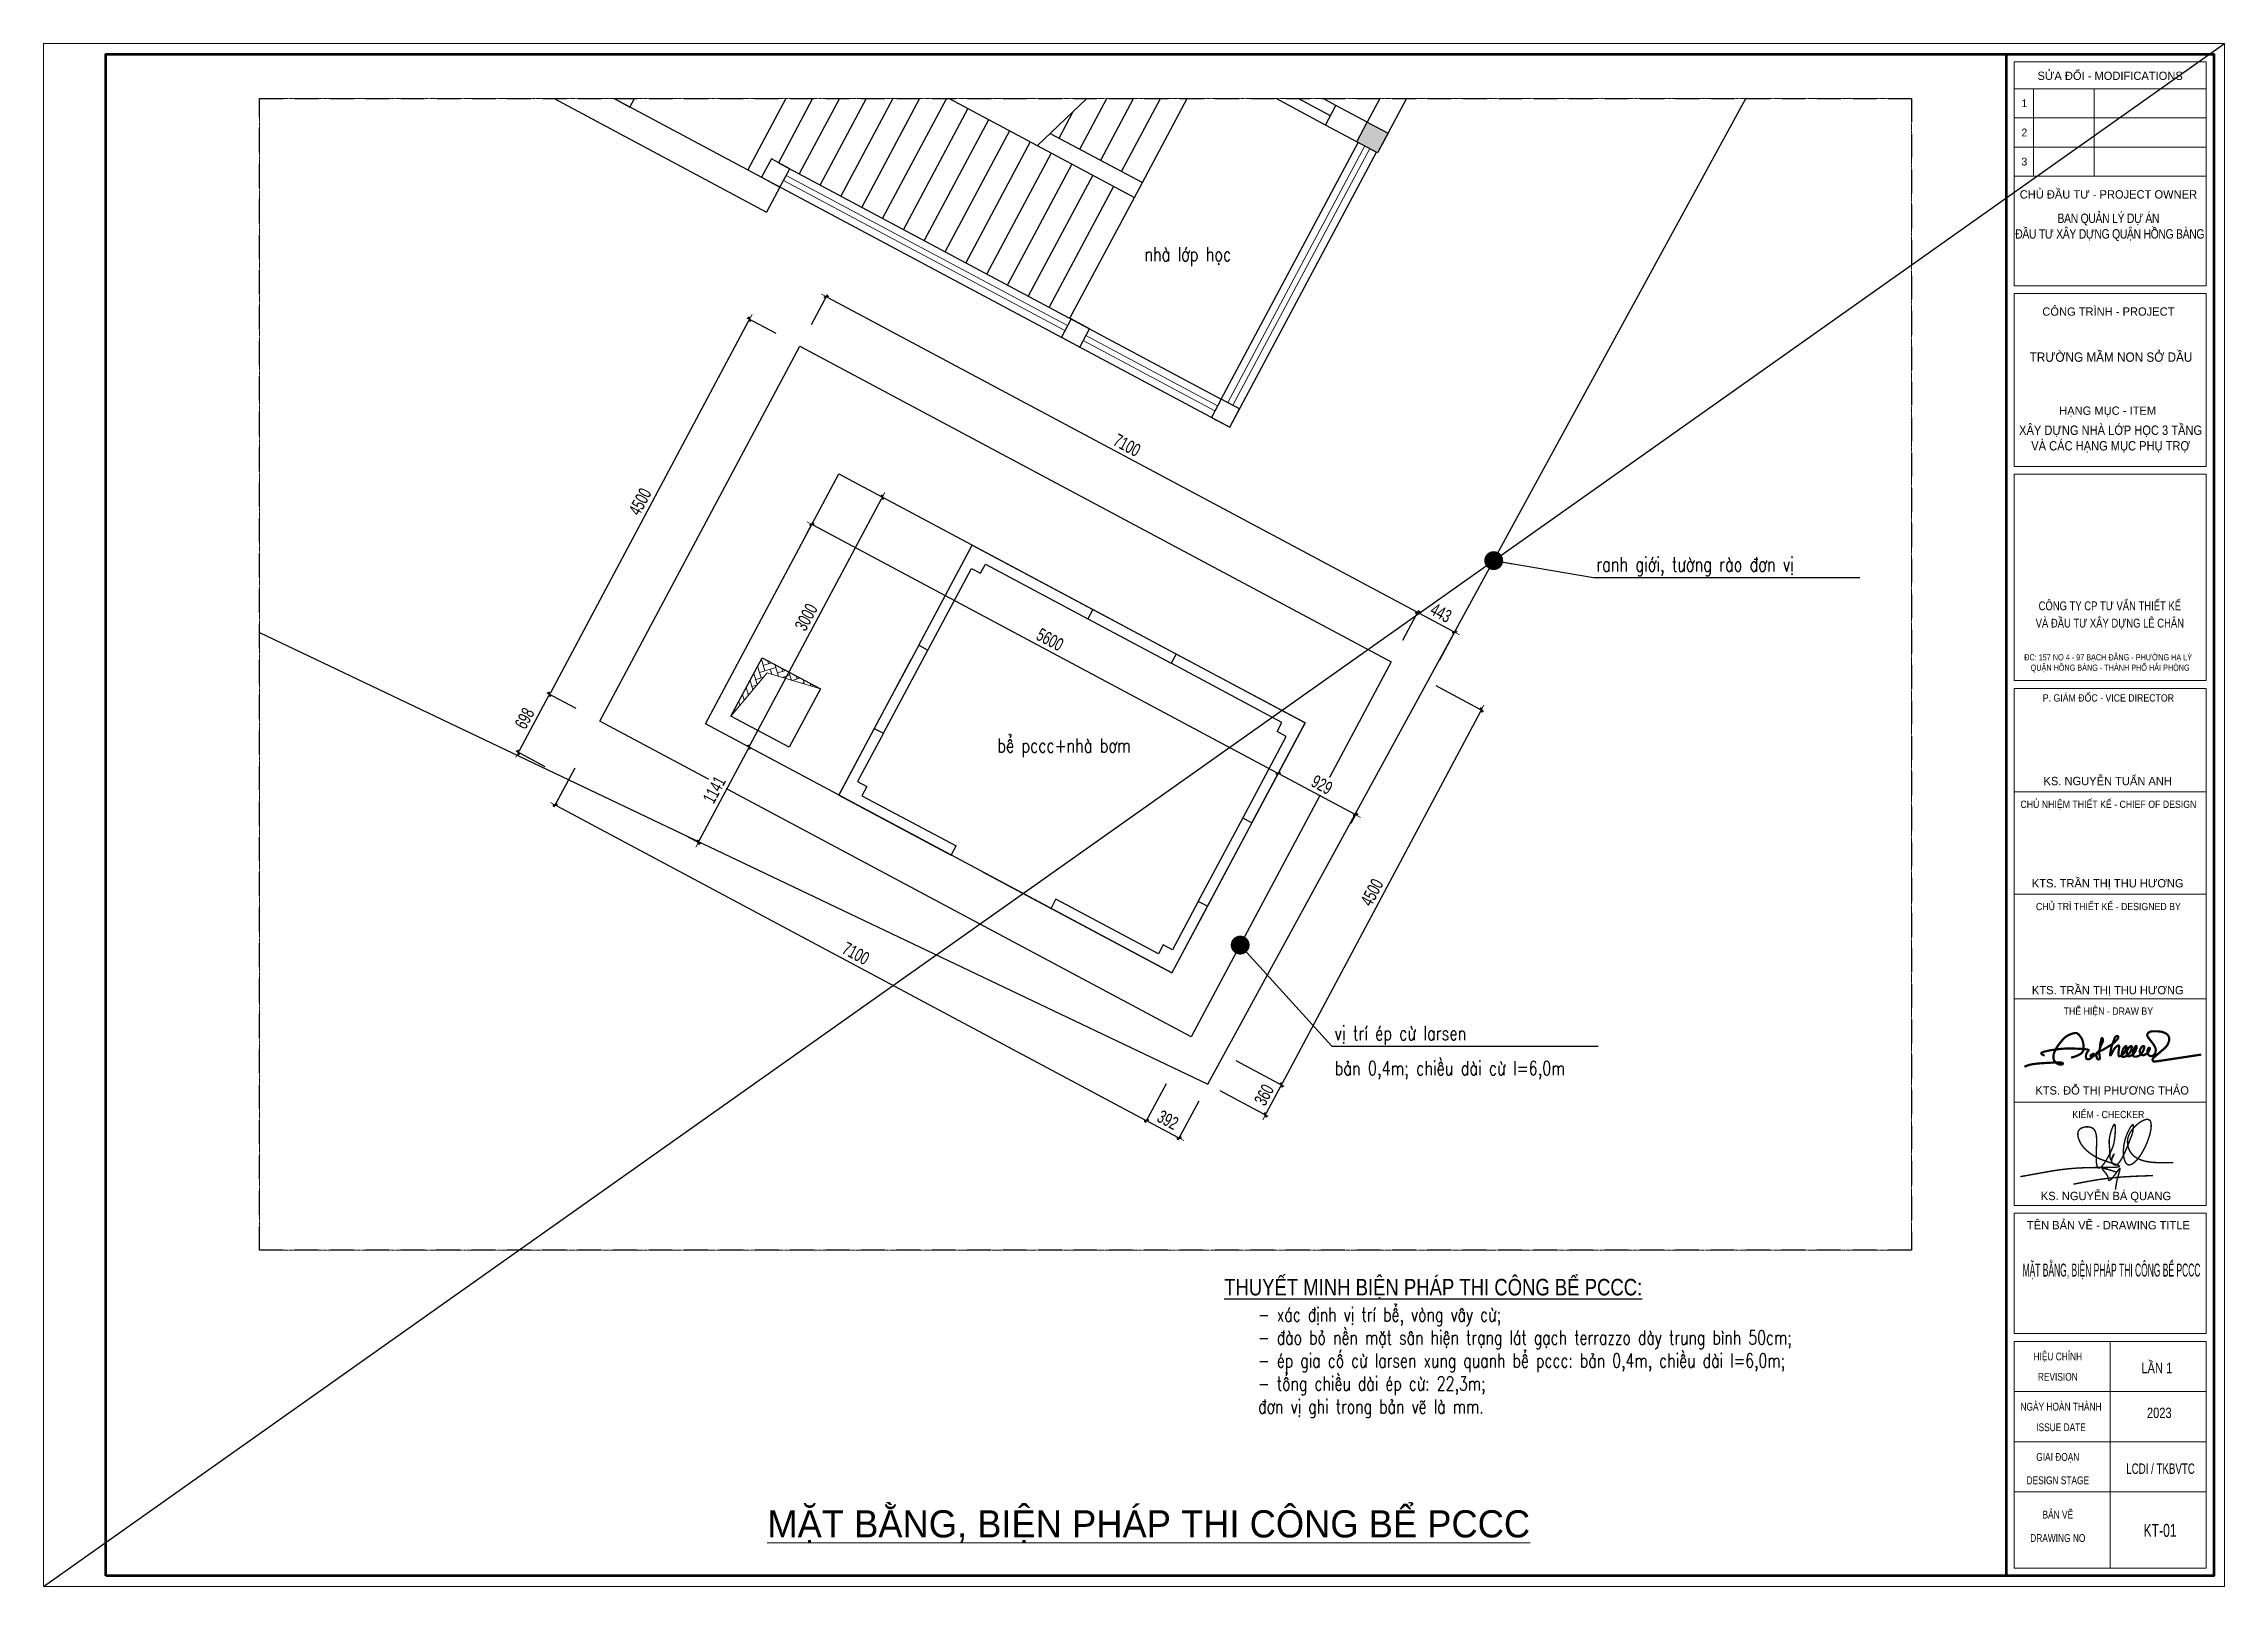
# Model space of a CAD drawing. Header units: millimetres. Extents: x 105214 to 359741, y -482084 to -322745.
# Drawn here: x 174941 to 198041, y -478817 to -462482 of the extents above; entities that cross this region are included whole.
import ezdxf
from ezdxf.enums import TextEntityAlignment as Align
from ezdxf.xclip import XClip

# ---------------------------------------------------------------- set-up
doc = ezdxf.new("R2010")
doc.units = ezdxf.units.MM
doc.header["$LTSCALE"] = 20
doc.header["$MEASUREMENT"] = 0
doc.header["$PDMODE"] = 32
for name, pattern in [('CENTER', [2, 1.25, -0.25, 0.25, -0.25]), ('DASHED2', [0.375, 0.25, -0.125]), ('HIDDEN', [0.375, 0.25, -0.125])]:
    doc.linetypes.add(name, pattern=pattern)
doc.layers.get('Defpoints').update_dxf_attribs({"color": 1})
for name, color, linetype, lineweight in [('08. Net Text', 3, 'Continuous', 13), ('2', 2, 'Continuous', 20), ('BICO-250-HATCH', 250, 'Continuous', 9), ('BICO-9-NÉT CỬA', 9, 'Continuous', 25), ('cat2', 22, 'Continuous', 30), ('dim', 144, 'Continuous', 13), ('EG Text2', 7, 'Continuous', 18), ('ISO', 153, 'Continuous', 13), ('LC Dim', 8, 'Continuous', 18), ('LC Hatch', 252, 'Continuous', 9), ('LC ISO', 153, 'Continuous', 13), ('LC Net dam 1', 30, 'Continuous', 30), ('LC Net thay', 7, 'Continuous', 25), ('LC Text1', 3, 'Continuous', 20), ('LC Text2', 7, 'Continuous', 25), ('manh1', 67, 'Continuous', 13), ('TEXT2', 7, 'Continuous', 18), ('thay1', 63, 'Continuous', 25), ('truc', 76, 'CENTER', 9)]:
    doc.layers.add(name, color=color, linetype=linetype, lineweight=lineweight)
doc.layers.add('1-KYHIEU', color=1, linetype='Continuous')
doc.layers.add('Khungten_LCDI', color=7, linetype='Continuous')
doc.layers.add('KCS_Plotter', color=11, linetype='Continuous', plot=False)
doc.styles.add('EG Hai', font='VHAVANB.TTF')
doc.styles.add('HOATBIF', font='hoatbif.shx', dxfattribs={"width": 0.7})
doc.styles.add('Khungten', font='VHAVAN.TTF', dxfattribs={"width": 0.9, "height": 5000})
doc.styles.add('LC 1', font='VHAVANB.TTF')
doc.styles.add('LC 3', font='vnsimli.shx', dxfattribs={"width": 0.75})
doc.styles.add('T2', font='VHARIAL.TTF', dxfattribs={"width": 0.8})
doc.styles.add('Text Khung Ten', font='VHAVAN.TTF')
doc.styles.add('Title', font='VHBLACK.TTF', dxfattribs={"width": 0.8})
doc.styles.add('VNAVANTH', font='VHAVANB.TTF', dxfattribs={"width": 0.6})
doc.linetypes.add('FENCELINE2', pattern='A,0.25,-0.1,[132,ltypeshp.shx,S=0.1,R=0,X=-0.1,Y=0],-0.1,1', length=1.45)
doc.linetypes.add('ZIGZAG', pattern='A,0.00254,-5.08,[131,ltypeshp.shx,S=5.08,R=0,X=-5.08,Y=0],-10.16,[131,ltypeshp.shx,S=5.08,R=180,X=5.08,Y=0],-5.08', length=20.32254)
doc.dimstyles.new('1-100', dxfattribs={"dimscale": 100, "dimtxt": 2.5, "dimasz": 0.35, "dimexe": 0.5, "dimexo": 0, "dimgap": 0.8, "dimtad": 1, "dimdec": 0, "dimzin": 0, "dimdsep": 46, "dimtxsty": 'HOATBIF', "dimblk1": 'DOT', "dimblk2": 'DOT', "dimsah": 1, "dimcen": -1, "dimdle": 1, "dimclrd": 256, "dimclre": 256, "dimclrt": 4, "dimadec": 3, "dimazin": 2, "dimtfac": 0.333333, "dimtdec": 0, "dimtix": 1, "dimtmove": 2, "dimatfit": 3, "dimldrblk": 'DOT', "dimfxl": 1, "dimtvp": 0.833333, "dimtolj": 1, "dimtzin": 0, "dimarcsym": 0})
doc.dimstyles.new('MONG', dxfattribs={"dimscale": 50, "dimtxt": 2.5, "dimasz": 0.35, "dimexe": 0.5, "dimexo": 0, "dimgap": 0.8, "dimtad": 1, "dimdec": 0, "dimzin": 0, "dimdsep": 46, "dimtxsty": 'HOATBIF', "dimblk1": 'DOT', "dimblk2": 'DOT', "dimsah": 1, "dimcen": -1, "dimdle": 1, "dimclrd": 256, "dimclre": 256, "dimclrt": 4, "dimadec": 3, "dimazin": 2, "dimtfac": 0.333333, "dimtdec": 0, "dimtix": 1, "dimtmove": 2, "dimatfit": 3, "dimldrblk": 'DOT', "dimfxl": 1, "dimtvp": 0.833333, "dimtolj": 1, "dimtzin": 0, "dimarcsym": 0})

msp = doc.modelspace()

# ---------------------------------------------------------------- texts
at = {"layer": 'LC Text1', "color": 3, "style": 'LC 3', "width": 0.75}
for s, p in [('nhµ líp häc', (186600.5, -464786.5)), ('ranh giíi, t\xadêng rµo ®¬n vÞ', (191387.5, -468070.1)), ('bÓ pccc+nhµ b¬m', (185043.5, -469988)), ('vÞ trÝ Ðp cõ larsen', (188616.5, -473033.1)), ('b¶n 0,4m; chiÒu dµi cõ l=6,0m', (188616.5, -473405.1))]:
    msp.add_text(s, height=150, dxfattribs=at).set_placement(p)
at = {"layer": 'LC Text1', "color": 3, "insert": (187806.5, -475865.5), "char_height": 146.036, "attachment_point": 1, "style": 'LC 3'}
msp.add_mtext_dynamic_manual_height_columns('- x¸c ®Þnh vÞ trÝ bÓ, vßng v©y cõ;\\P- ®µo bá nÒn mÆt s©n hiÖn tr¹ng l¸t g¹ch terrazzo dµy trung b×nh 50cm;\\P- Ðp gia cè cõ larsen xung quanh bÓ pccc: b¶n 0,4m, chiÒu dµi l=6,0m;\\P- tæng chiÒu dµi Ðp cõ: 22,3m;\\P®¬n vÞ ghi trong b¶n vÏ lµ mm.', width=7504.537, gutter_width=17.8, heights=[0], dxfattribs=at)
at = {"layer": 'LC Text2', "style": 'T2', "width": 0.8}
msp.add_text('%%UthuyÕt minh biÖn ph¸p thi c«ng bÓ pccc:', height=175.244, dxfattribs=at).set_placement((189660.8, -475641.5), align=Align.MIDDLE)

# ---------------------------------------------------------------- blocks, each defined once
blk = doc.blocks.new('TIEUDE1')
at = {"layer": 'LC Text2', "color": 7, "style": 'LC 1'}
blk.add_attdef('TIªU§Ò', text='', height=5, dxfattribs=at).set_placement((0, 0), align=Align.BOTTOM_CENTER)
blk.add_attdef('TL', text='', height=3, dxfattribs=at).set_placement((0, -2), align=Align.TOP_CENTER)
blk = doc.blocks.new('NGUYEN BA QUANG')
at = {"layer": 'LC ISO', "const_width": 54}
for points in [[(-3416, -557, -0.001023), (-2231, -345, -0.008385), (-1869, -289, -0.026114), (-905, -212, -0.007166), (-491, -205, 0.001773), (-49, -203, 0.009736), (200, -197, 0.025773), (331, -186, 0.054465), (383, -173, 0.09183), (397, -166, 0.386262), (399, -152, 0.129793), (379, -135, 0.036801), (321, -108, 0.016128), (184, -59, -0.006736), (-183, 62, -0.023924), (-416, 154, -0.046785), (-684, 310, -0.041509), (-918, 503, -0.092678), (-1136, 813, -0.077778), (-1199, 1035, -0.070106), (-1196, 1141, -0.201572), (-1106, 1286, -0.091887), (-982, 1343, -0.118851), (-732, 1351, -0.227561), (-543, 1208, -0.055716), (-508, 1121, -0.035741), (-487, 1019, -0.022757), (-478, 904, -0.018678), (-477, 714, 0.005361), (-493, 294, 0.022501), (-487, 25, 0.024956), (-474, -85, 0.051878), (-451, -169, 0.084004), (-427, -209, 0.302699), (-372, -224, 0.091028), (-331, -204, 0.045769), (-285, -164, 0.031407), (-218, -87, 0.026473), (-114, 66, 0.038878), (124, 530, 0.063388), (207, 831, 0.030377), (243, 1236, 0.019395), (241, 1350, 0.050857), (231, 1429, 0.089259), (221, 1451, 0.446193), (202, 1454, 0.08967), (185, 1438, 0.048315), (156, 1388, 0.024568), (114, 1288, 0.037087), (24, 971, 0.06811), (7, 722, 0.007404), (19, 571, -0.009821), (27, 442, 0.013775), (38, 214, 0.023991), (46, 154, 0.068642), (58, 113, 0.168495), (71, 99, 0.190472), (82, 99, 0.135753), (102, 116, 0.042547), (133, 165, 0.037247), (185, 280, 0.083462), (192, 310, 0.752396), (189, 311, 0.077103), (170, 286, 0.067778), (106, 135, 0.079642), (97, 52, 0.07615), (107, 12, 0.090818), (168, -77, 0.162992), (233, -111, 0.134535), (287, -101, 0.046135), (315, -85, 0.0589), (372, -33, 0.033446), (431, 44, 0.020493), (492, 142, 0.018931), (584, 325, 0.012315), (712, 617, 0.006262), (906, 1114)], [(906, 1114, 0.006821), (929, 1272, 0.011774), (937, 1340, 0.026266), (938, 1394, 0.052103), (935, 1423, 0.076783), (930, 1436, 0.163971), (923, 1442, 0.170042), (914, 1442, 0.080479), (902, 1436, 0.05585), (881, 1417, 0.031056), (847, 1375, 0.025203), (791, 1286, 0.116129), (556, 476, 0.061974), (575, 166, 0.045365), (610, 47, 0.070676), (660, -41, 0.091415), (710, -86, 0.146905), (783, -104, 0.068448), (833, -95, 0.049636), (885, -72, 0.053986), (978, -6, 0.029209), (1056, 69, 0.021304), (1134, 162, 0.025491), (1250, 329, 0.068873), (1561, 1027, 0.01773), (1596, 1171, 0.037697), (1624, 1368, 0.029037), (1623, 1453, 0.04288), (1613, 1525, 0.066726), (1590, 1583, 0.100495), (1556, 1623, 0.111871), (1508, 1644, 0.054631), (1469, 1647, 0.041179), (1426, 1643, 0.04561), (1355, 1623, 0.04967), (1225, 1558, 0.109429), (829, 1164, 0.05047), (753, 1012, 0.368126), (1079, 156, 0.040655), (1223, 90, 0.031441), (1383, 42, 0.023503), (1557, 9, 0.017084), (1742, -10, 0.011936), (1936, -19, 0.009133), (2206, -21, 0.002915), (2480, -16)], [(-1368, -847, -0.004051), (-800, -737, -0.026384), (342, -582, -0.006339), (726, -556, -0.004215), (1111, -537, -0.002629), (1689, -517)], [(274, -380, 0.002584), (99, -322, 0.004829), (-9, -289, 0.009549), (-104, -262, 0.02019), (-180, -245, 0.020391), (-210, -242, 0.037792), (-233, -241, 0.083891), (-249, -244, 0.129866), (-256, -250, 0.170647), (-258, -257, 0.074142), (-257, -264, 0.04333), (-253, -271, 0.038982), (-240, -290, 0.018381), (-209, -327, -0.006145), (-155, -388, -0.017161), (-112, -442, -0.029179), (-72, -502, -0.056277), (-39, -577, -0.025416), (-31, -610, -0.003247), (-24, -652, 0.033316), (-18, -677, 0.055631), (-12, -689, 0.087521), (-5, -698, 0.15828), (8, -703, 0.07777), (18, -702, 0.051495), (30, -698, 0.04838), (50, -685, 0.02792), (72, -667, 0.021215), (104, -635, 0.012757), (138, -596, 0.011354), (192, -528, 0.005945), (265, -430, -0.007904), (360, -301, -0.011483), (384, -270, -0.027823), (404, -249, -0.066961), (415, -240, -0.123545), (420, -238, -0.248584), (424, -240, -0.12084), (426, -246, -0.064597), (426, -260, -0.027008), (421, -289, -0.011306), (411, -326, -0.007085), (384, -419, 0.007773), (340, -569, 0.03162), (266, -923, 0.004795), (248, -1055)]]:
    blk.add_lwpolyline(points, format="xyb", dxfattribs=at)
blk = doc.blocks.new('CK THAO')
at = {"layer": 'LC ISO', "const_width": 60}
for points in [[(21873, -82516), (21924, -82491), (21950, -82481), (21969, -82474), (21981, -82470), (21991, -82467), (22001, -82464), (22014, -82461), (22025, -82458), (22037, -82455), (22057, -82451), (22068, -82449), (22080, -82446), (22097, -82444), (22129, -82439), (22159, -82435), (22189, -82431), (22205, -82429), (22225, -82427), (22244, -82425), (22262, -82424), (22280, -82422), (22304, -82420), (22336, -82418), (22363, -82416), (22376, -82415), (22394, -82414), (22448, -82411), (22470, -82409), (22494, -82408), (22518, -82406), (22535, -82405), (22561, -82404), (22595, -82402), (22630, -82401), (22651, -82400), (22666, -82399), (22681, -82399), (22688, -82398), (22696, -82398), (22704, -82398), (22709, -82398), (22715, -82397), (22721, -82397), (22729, -82397), (22736, -82397), (22743, -82397), (22749, -82397), (22755, -82397), (22768, -82397), (22776, -82396), (22788, -82396), (22796, -82396), (22808, -82396), (22817, -82396), (22822, -82396), (22831, -82396), (22831, -82396), (22843, -82397), (22860, -82399), (22875, -82401), (22885, -82403), (22888, -82404), (22889, -82405), (22889, -82405), (22892, -82406), (22893, -82407), (22895, -82408), (22897, -82409), (22899, -82410), (22900, -82411), (22902, -82412), (22902, -82412), (22903, -82413), (22903, -82413), (22905, -82415), (22906, -82417), (22907, -82418), (22908, -82420), (22910, -82422), (22910, -82422), (22910, -82424), (22911, -82426), (22912, -82426), (22912, -82427), (22912, -82428), (22912, -82428), (22912, -82428), (22912, -82428), (22912, -82429), (22912, -82430), (22912, -82431), (22912, -82432), (22912, -82433), (22912, -82434), (22912, -82434), (22911, -82435), (22911, -82435), (22911, -82436), (22910, -82437), (22910, -82438), (22910, -82438), (22909, -82439), (22908, -82439), (22908, -82440), (22907, -82440), (22907, -82441), (22906, -82441), (22906, -82441), (22905, -82442), (22904, -82442), (22904, -82443), (22903, -82443), (22903, -82443), (22902, -82444), (22900, -82444), (22899, -82445), (22898, -82445), (22896, -82446), (22892, -82447), (22887, -82449), (22882, -82450), (22873, -82451), (22868, -82452), (22860, -82453), (22855, -82453), (22848, -82453), (22835, -82453), (22823, -82451), (22809, -82448), (22799, -82445), (22785, -82439), (22776, -82434), (22768, -82430), (22755, -82423), (22743, -82415), (22731, -82406), (22721, -82397), (22703, -82379), (22695, -82369), (22680, -82346), (22670, -82324), (22663, -82303), (22659, -82280), (22659, -82280), (22657, -82245), (22658, -82222), (22662, -82195), (22670, -82159), (22679, -82133), (22693, -82098), (22717, -82048), (22728, -82027), (22764, -81967), (22796, -81921), (22796, -81921), (22828, -81879), (22852, -81849), (22866, -81831), (22866, -81831), (22886, -81808), (22886, -81808), (22906, -81785), (22906, -81785), (22924, -81765), (22924, -81765), (22943, -81746), (22954, -81735), (22968, -81723), (22980, -81713), (22992, -81703), (23007, -81692), (23019, -81684), (23033, -81675), (23047, -81667), (23068, -81656), (23085, -81648), (23105, -81640), (23127, -81632), (23144, -81626), (23161, -81621), (23174, -81617), (23188, -81613), (23204, -81609), (23222, -81604), (23232, -81602), (23239, -81602), (23239, -81602), (23240, -81601), (23242, -81601), (23243, -81601), (23245, -81601), (23246, -81601), (23247, -81601), (23249, -81601), (23250, -81600), (23250, -81600), (23251, -81600), (23251, -81600), (23255, -81600), (23258, -81600), (23263, -81600), (23264, -81601), (23264, -81601), (23268, -81601), (23277, -81602), (23286, -81604), (23310, -81616), (23317, -81621), (23326, -81629), (23336, -81638), (23344, -81647), (23351, -81653), (23358, -81662), (23375, -81681), (23383, -81692), (23393, -81706), (23401, -81717), (23417, -81744), (23426, -81760), (23440, -81790), (23448, -81811), (23456, -81838), (23456, -81838), (23467, -81893), (23472, -81943), (23472, -81958), (23472, -81982), (23471, -81997), (23469, -82024), (23468, -82035), (23465, -82053), (23465, -82053), (23459, -82078), (23459, -82078), (23451, -82101), (23424, -82139), (23401, -82158), (23372, -82176), (23348, -82189), (23348, -82189), (23295, -82214), (23256, -82231), (23196, -82252), (23154, -82259), (23134, -82259)], [(23847, -82156), (23863, -82135), (23876, -82115), (23885, -82099), (23894, -82078), (23903, -82054), (23912, -82028), (23924, -81993), (23932, -81969), (23947, -81931), (23960, -81903), (23972, -81880), (23981, -81861), (23991, -81834), (23997, -81804), (23994, -81775), (23992, -81768), (23991, -81766), (23990, -81762), (23989, -81758), (23987, -81755), (23986, -81753), (23985, -81751), (23984, -81748), (23982, -81745), (23980, -81742), (23978, -81740), (23976, -81739), (23974, -81739), (23968, -81740), (23959, -81746), (23958, -81748), (23957, -81751), (23956, -81753), (23955, -81757), (23955, -81760), (23954, -81764), (23952, -81774), (23949, -81785), (23946, -81796), (23946, -81796), (23943, -81809), (23943, -81809), (23938, -81826), (23938, -81826), (23937, -81832), (23935, -81838), (23933, -81847), (23933, -81847), (23931, -81858)], [(23931, -81858), (23931, -81858), (23927, -81881), (23925, -81896), (23922, -81922), (23921, -81938), (23917, -81976), (23898, -82129), (23899, -82155), (23902, -82185), (23907, -82219), (23907, -82219), (23910, -82248), (23911, -82271), (23911, -82289), (23910, -82293), (23910, -82297), (23909, -82300), (23908, -82302), (23908, -82302), (23907, -82305), (23906, -82307), (23906, -82307), (23905, -82310), (23903, -82313), (23899, -82317), (23898, -82318), (23896, -82318), (23896, -82318), (23895, -82319), (23891, -82319), (23890, -82320)], [(23936, -82081), (23964, -82069), (23984, -82059), (24000, -82051), (24021, -82040), (24041, -82028), (24067, -82013), (24085, -82002), (24116, -81982), (24137, -81969), (24159, -81956), (24185, -81940), (24207, -81927), (24251, -81900), (24282, -81876), (24308, -81852), (24333, -81826), (24355, -81803)], [(24344, -81697), (24337, -81703), (24328, -81714), (24313, -81740), (24306, -81758), (24299, -81776), (24290, -81802), (24282, -81822), (24282, -81822), (24264, -81865), (24230, -81962), (24221, -81997), (24217, -82020), (24200, -82109), (24194, -82146), (24193, -82161), (24191, -82172), (24191, -82182), (24191, -82190), (24192, -82198), (24192, -82198), (24195, -82204), (24199, -82204), (24204, -82202), (24210, -82193), (24215, -82188), (24217, -82184), (24220, -82180), (24223, -82176), (24225, -82172), (24228, -82168), (24230, -82165), (24232, -82161), (24234, -82158), (24236, -82154), (24238, -82151)], [(24238, -82151), (24247, -82135), (24253, -82123), (24262, -82106), (24269, -82090), (24276, -82077), (24282, -82066), (24292, -82047), (24299, -82036), (24308, -82022), (24321, -82006), (24331, -81996), (24344, -81984), (24354, -81975), (24368, -81964), (24370, -81962), (24371, -81961), (24374, -81959), (24377, -81957), (24393, -81946), (24403, -81941), (24405, -81940), (24405, -81940), (24407, -81939), (24407, -81939), (24411, -81938), (24411, -81938), (24416, -81937), (24417, -81936), (24420, -81937), (24422, -81937), (24424, -81938), (24426, -81939), (24428, -81940), (24430, -81944), (24431, -81947), (24433, -81952), (24434, -81955), (24434, -81959), (24435, -81963)], [(24355, -81803), (24377, -81780), (24398, -81753), (24411, -81724), (24410, -81700), (24403, -81690), (24403, -81690), (24396, -81685), (24384, -81683), (24374, -81684), (24364, -81686), (24352, -81692), (24344, -81697), (24337, -81703)], [(24415, -82197), (24422, -82214), (24427, -82222), (24433, -82228), (24442, -82231), (24450, -82231), (24457, -82229), (24467, -82226), (24474, -82222), (24489, -82213), (24499, -82206), (24499, -82206), (24520, -82190), (24536, -82177), (24556, -82158), (24566, -82143), (24575, -82128), (24583, -82113), (24592, -82096), (24601, -82080), (24609, -82063), (24617, -82045), (24623, -82025), (24628, -82006), (24631, -81981), (24629, -81961), (24627, -81957), (24627, -81957), (24627, -81957), (24623, -81954), (24620, -81953), (24616, -81954), (24611, -81957), (24606, -81960), (24600, -81964), (24595, -81969), (24589, -81974), (24582, -81981), (24577, -81987), (24566, -81999), (24558, -82009), (24548, -82025), (24539, -82044), (24531, -82064), (24524, -82087), (24518, -82107), (24513, -82128), (24509, -82148), (24507, -82167), (24508, -82199), (24510, -82221), (24518, -82239), (24529, -82246), (24539, -82248), (24552, -82248), (24564, -82246), (24592, -82239), (24627, -82218), (24654, -82200), (24654, -82200), (24683, -82176), (24703, -82156), (24722, -82131), (24733, -82114), (24746, -82090), (24758, -82063), (24767, -82036), (24773, -82009), (24777, -81983), (24773, -81963), (24764, -81956), (24746, -81960), (24729, -81968), (24712, -81980), (24687, -82007), (24676, -82027), (24663, -82053), (24653, -82076), (24646, -82098), (24642, -82129), (24642, -82153), (24644, -82168), (24646, -82182), (24652, -82201), (24663, -82222), (24678, -82229), (24697, -82231), (24715, -82229), (24736, -82222), (24753, -82213)], [(24753, -82213), (24766, -82205), (24778, -82196), (24788, -82188), (24799, -82180), (24808, -82172), (24825, -82156), (24841, -82138), (24854, -82122), (24863, -82108), (24872, -82093), (24879, -82077), (24886, -82061), (24893, -82043), (24899, -82029), (24909, -82001), (24909, -81980), (24908, -81971), (24906, -81962), (24903, -81956), (24899, -81951), (24896, -81950), (24892, -81950), (24890, -81951), (24886, -81953), (24883, -81956), (24878, -81960), (24873, -81965), (24869, -81970), (24866, -81974), (24850, -82004)], [(24867, -82242), (24888, -82241), (24906, -82238), (24925, -82233), (24937, -82229), (24964, -82217), (24995, -82197), (25013, -82183), (25042, -82152), (25068, -82112), (25084, -82083), (25096, -82056), (25104, -82034), (25110, -82015), (25115, -81988), (25114, -81970), (25110, -81961), (25107, -81959), (25100, -81956), (25095, -81955), (25089, -81954), (25081, -81955), (25073, -81957), (25065, -81960), (25059, -81964), (25054, -81969), (25049, -81973), (25045, -81979)], [(25205, -81700), (25201, -81692), (25196, -81679), (25194, -81670), (25193, -81661), (25193, -81652), (25195, -81642), (25199, -81632), (25203, -81623), (25206, -81617), (25212, -81609), (25217, -81603), (25224, -81596), (25234, -81587), (25242, -81581), (25251, -81576)], [(25195, -82090), (25195, -82102), (25195, -82116), (25199, -82138), (25204, -82154), (25211, -82168), (25218, -82179), (25233, -82195), (25250, -82210), (25268, -82219), (25287, -82224), (25305, -82224), (25329, -82219), (25349, -82210), (25372, -82194), (25389, -82176), (25404, -82152), (25412, -82133), (25420, -82102), (25426, -82056), (25406, -81983), (25373, -81921), (25319, -81850), (25273, -81792), (25233, -81740), (25205, -81700)], [(25242, -81581), (25260, -81571), (25284, -81562), (25309, -81557), (25341, -81554), (25378, -81554), (25412, -81554), (25450, -81555)], [(25450, -81555), (25511, -81558), (25568, -81566), (25603, -81574), (25642, -81588), (25683, -81607), (25715, -81625), (25744, -81650), (25767, -81680), (25784, -81722), (25788, -81756), (25784, -81800), (25774, -81841), (25759, -81881), (25742, -81916), (25722, -81947), (25685, -81991), (25660, -82015), (25603, -82063), (25360, -82272), (25345, -82295), (25336, -82329), (25342, -82346)], [(23724, -82236), (23724, -82236), (23715, -82244), (23708, -82251), (23693, -82264), (23693, -82264), (23683, -82272), (23670, -82282), (23657, -82291), (23639, -82301), (23625, -82306), (23614, -82309), (23602, -82311), (23591, -82311), (23552, -82299), (23540, -82271), (23537, -82256), (23536, -82244), (23536, -82228), (23537, -82214), (23538, -82205), (23540, -82192), (23543, -82178), (23549, -82162), (23556, -82147), (23564, -82134), (23570, -82123), (23578, -82113), (23587, -82099), (23594, -82089), (23599, -82081), (23605, -82071), (23606, -82061), (23581, -82046), (23556, -82043), (23531, -82040), (23512, -82039), (23468, -82035), (23436, -82033), (23416, -82031), (23377, -82029), (23357, -82028), (23327, -82026), (23300, -82024), (23271, -82023), (23239, -82022), (23205, -82020), (23169, -82019), (23145, -82019), (23117, -82019), (23102, -82019), (23073, -82019), (23043, -82019), (23009, -82020), (22984, -82021), (22949, -82023), (22904, -82026), (22885, -82028), (22841, -82032), (22799, -82037), (22739, -82045), (22685, -82052), (22637, -82058), (22612, -82062), (22580, -82067), (22561, -82070), (22534, -82075), (22502, -82082), (22465, -82090), (22437, -82098), (22403, -82108), (22388, -82113), (22377, -82117), (22365, -82121), (22344, -82130), (22335, -82135), (22330, -82150), (22343, -82173), (22370, -82190), (22420, -82212)], [(23715, -82171), (23708, -82174), (23697, -82178), (23690, -82182), (23675, -82193), (23667, -82205), (23665, -82209), (23663, -82215), (23662, -82217), (23662, -82217), (23662, -82219), (23664, -82223), (23679, -82225), (23691, -82223)], [(23691, -82223), (23694, -82223), (23710, -82220), (23748, -82211), (23772, -82203), (23793, -82193), (23820, -82177), (23831, -82169), (23831, -82169), (23846, -82155)], [(23720, -82240), (23729, -82232), (23732, -82229), (23737, -82224), (23741, -82219), (23744, -82216), (23746, -82212), (23751, -82204), (23753, -82198), (23755, -82189), (23755, -82184), (23755, -82180), (23755, -82176), (23754, -82171), (23753, -82168), (23751, -82165), (23748, -82162), (23742, -82161), (23737, -82163), (23733, -82164), (23727, -82166), (23720, -82169), (23715, -82171)], [(23890, -82320), (23884, -82319), (23877, -82318), (23872, -82316), (23866, -82313), (23859, -82309), (23855, -82306), (23849, -82301), (23843, -82295), (23843, -82295), (23834, -82279), (23829, -82268), (23824, -82249), (23821, -82236), (23818, -82224), (23815, -82209), (23813, -82191), (23813, -82181), (23816, -82163), (23828, -82139), (23842, -82126), (23883, -82102), (23918, -82088), (23936, -82081)], [(24435, -81963), (24435, -81969), (24435, -81976), (24435, -81986), (24434, -81998), (24433, -82006), (24416, -82121), (24413, -82183), (24418, -82206)], [(24863, -81978), (24863, -81978), (24845, -82005), (24837, -82020), (24828, -82043), (24820, -82067), (24813, -82093), (24809, -82111), (24805, -82140), (24804, -82175), (24812, -82210), (24820, -82221), (24831, -82230), (24842, -82237), (24856, -82241), (24867, -82242)], [(25047, -81976), (25037, -81989), (25027, -82002), (25016, -82020), (25005, -82040), (24999, -82053), (24993, -82076), (24991, -82102), (24993, -82120), (24998, -82138)], [(24998, -82138), (24998, -82138), (25004, -82151), (25012, -82162), (25019, -82172), (25030, -82182), (25038, -82189), (25050, -82196), (25064, -82200), (25082, -82201), (25098, -82200), (25125, -82191), (25173, -82163), (25218, -82121), (25240, -82089), (25249, -82071), (25259, -82048), (25264, -82034), (25265, -82023), (25264, -82015), (25261, -82010), (25258, -82007), (25255, -82005), (25252, -82002), (25249, -82001), (25247, -82001), (25241, -82001), (25238, -82003), (25233, -82007), (25229, -82010), (25226, -82014), (25222, -82021)], [(25224, -82017), (25215, -82031), (25209, -82043), (25203, -82057), (25198, -82075), (25195, -82090)], [(25338, -82336), (25347, -82353), (25354, -82360), (25365, -82367), (25378, -82371), (25400, -82371), (25430, -82368), (25583, -82346), (26653, -82184)]]:
    blk.add_lwpolyline(points, dxfattribs=at)
blk = doc.blocks.new('Nha o can bo nhan vien Trung doan')
at = {"layer": 'Defpoints', "lineweight": 0}
blk.add_lwpolyline([(-1200, -14850), (-1200, 14850), (40800, 14850), (40800, -14850)], close=True, dxfattribs=at)
at = {"layer": 'Khungten_LCDI', "color": 5, "lineweight": 60}
blk.add_line((36600, 14650), (36600, -14650), dxfattribs=at)
at = {"layer": 'Khungten_LCDI', "color": 5, "lineweight": 25}
blk.add_line((40600, -14650), (40600, 14650), dxfattribs=at)
at = {"layer": 'Khungten_LCDI', "color": 9, "lineweight": 15}
for p, q in [((36750, 13981), (40450, 13981)), ((37123, 13981), (37123, 12297)), ((38293, 13981), (38293, 12297)), ((36750, 13420), (40450, 13420)), ((36750, 12858), (40450, 12858)), ((36750, 12297), (40450, 12297)), ((38600, -10133), (38600, -14500)), ((40450, -11100), (36750, -11100)), ((40450, -12067), (36750, -12067)), ((40450, -13033), (36750, -13033))]:
    blk.add_line(p, q, dxfattribs=at)
at = {"layer": 'Khungten_LCDI', "color": 5, "lineweight": 60}
blk.add_lwpolyline([(0, -14650), (0, 14650), (40600, 14650), (40600, -14650)], close=True, dxfattribs=at)
at = {"layer": 'Khungten_LCDI', "color": 9, "lineweight": 15}
for points in [[(36750, 10190), (40450, 10190), (40450, 14500), (36750, 14500)], [(36750, 6712), (40450, 6712), (40450, 10040), (36750, 10040)], [(36750, 2587), (40450, 2587), (40450, 6562), (36750, 6562)], [(36750, 446), (40450, 446), (40450, 2437), (36750, 2437)], [(36750, -1522), (40450, -1522), (40450, 446), (36750, 446)], [(36750, -1522), (40450, -1522), (40450, -3536), (36750, -3536)], [(36750, -1522), (40450, -1522), (40450, -3536), (36750, -3536)], [(36750, -5526), (40450, -5526), (40450, -3536), (36750, -3536)], [(36750, -7517), (40450, -7517), (40450, -5526), (36750, -5526)], [(36750, -9983), (40450, -9983), (40450, -7667), (36750, -7667)], [(36750, -14500), (40450, -14500), (40450, -10133), (36750, -10133)]]:
    blk.add_lwpolyline(points, close=True, dxfattribs=at)
at = {"layer": 'LC Net dam 1'}
for name, p, xscale, yscale, zscale in [('CK THAO', (21362, 53950), 0.712578943087118, 0.712578943087118, 0.712578943087118), ('NGUYEN BA QUANG', (38578, -6684), 0.5, 0.5, 0.5)]:
    blk.add_blockref(name, p, dxfattribs=dict(at, xscale=xscale, yscale=yscale, zscale=zscale))
at = {"color": 7}
for s, style, p in [('söa ®æi - modifications', 'Khungten', (38600, 14151)), ('chñ ®Çu t\xad - project owner', 'Khungten', (38566, 11868)), ('c«ng tr×nh - project', 'Khungten', (38566, 9612)), ('h¹ng môc - item', 'Khungten', (38552, 7704)), ('ks. nguyÔn tuÊn anh', 'VNAVANTH', (38553, 574)), ('kts. trÇn thÞ thu h\xad¬ng', 'VNAVANTH', (38553, -1394)), ('kts. trÇn thÞ thu h\xad¬ng', 'VNAVANTH', (38554, -3452)), ('kts. ®ç thÞ ph\xad¬ng th¶o', 'VNAVANTH', (38638, -5382)), ('ks. nguyÔn b¸ quang', 'VNAVANTH', (38520, -7414)), ('tªn b¶n vÏ - drawing title', 'Khungten', (38566, -7977))]:
    blk.add_text(s, height=160, dxfattribs=dict(at, style=style)).set_placement(p, align=Align.CENTER)
for s, height, style, width, p in [('vµ ®Çu t\xad x©y dùng lª ch©n', 170, 'Title', 0.8, (38594, 3609)), ('c«ng ty cp t\xad vÊn thiÕt kÕ', 170, 'Title', 0.8, (38594, 3942)), ('P. gi¸m ®èc - VICE director', 140, 'Khungten', 0.9, (38566, 2184)), ('chñ nhiÖm thiÕt kÕ - chief of design', 140, 'Khungten', 0.9, (38566, 136)), ('chñ tr× thiÕt kÕ - designed by', 140, 'Khungten', 0.9, (38566, -1832)), ('thÓ hiÖn - draw by', 140, 'Khungten', 0.9, (38566, -3845)), ('kiÓm - checker', 140, 'Khungten', 0.9, (38566, -5836)), ('hiÖu chØnh', 150, 'Khungten', 0.8, (37592, -10499)), ('revision', 150, 'Khungten', 0.8, (37592, -10891)), ('ngµy hoµn thµnh', 150, 'Khungten', 0.8, (37654, -11466)), ('issue date', 150, 'Khungten', 0.8, (37654, -11862)), ('giai ®o¹n', 150, 'Khungten', 0.8, (37592, -12433)), ('lcdi / tkBVTC', 200, 'Title', 0.7, (39571, -12684)), ('design stage', 150, 'Khungten', 0.8, (37592, -12883)), ('b¶n vÏ', 150, 'Khungten', 0.8, (37592, -13544)), ('drawing nO', 150, 'Khungten', 0.8, (37592, -13994))]:
    blk.add_text(s, height=height, dxfattribs=dict(at, style=style, width=width)).set_placement(p, align=Align.CENTER)
at = {"color": 4, "char_height": 180, "attachment_point": 5, "style": 'Khungten'}
for s, insert, width in [('{\\f.VnArialH|b0|i0|c0|p34;\\W0.8;\\T0.95;Ban qu¶n lý dù\\fArial|b0|i0|c0|p34; \\f.VnArialH|b0|i0|c0|p34;¸n\\P ®Çu t\xad x©y dùng quËn hång bµng}', (38564, 11313), 3782.52), ('{\\f.VnArialH|b0|i0|c0|p34;tr\xadêng mÇm non së dÇu}', (38617, 8814), 3652.3), ('{\\f.VnArialH|b0|i0|c0|p34;\\W0.85;x©y dùng nhµ líp häc 3 tÇng vµ c¸c h¹ng môc phô trî}', (38609, 7238), 3652.93)]:
    blk.add_mtext(s, dxfattribs=dict(at, insert=insert, width=width))
at = {"color": 7, "insert": (38600, 3096), "char_height": 120, "attachment_point": 2, "style": 'Khungten'}
blk.add_mtext_dynamic_manual_height_columns('{\\W0.8;®c: 157 no 4 - 97 b¹ch ®»ng - ph\xadêng h¹ lý   quËn hång bµng - thµnh phè h¶i phßng} ', width=3421.65, gutter_width=25, heights=[0], dxfattribs=at)
at = {"color": 7, "style": 'Khungten', "width": 0.8}
for tag, p in [('REVISION', (39499, -10746)), ('NGAYHT', (39546, -11609))]:
    blk.add_attdef(tag, text='', height=200, dxfattribs=at).set_placement(p, align=Align.CENTER)
at = {"layer": '08. Net Text', "color": 7, "style": 'Text Khung Ten'}
blk.add_text('1', height=150, dxfattribs=at).set_placement((36892, 13627))
at = {"layer": '08. Net Text', "color": 7, "ltscale": 2, "style": 'Text Khung Ten'}
for s, p in [('2', (36892, 13065)), ('3', (36892, 12504))]:
    blk.add_text(s, height=150, dxfattribs=at).set_placement(p)
at = {"layer": 'LC Text1', "style": 'Title', "width": 1.485915}
for tag, p, p2 in [('TENBANVE1', (36913, -8886), (40339, -8886)), ('TENBANVE2', (36913, -9562), (40339, -9562))]:
    blk.add_attdef(tag, text='', height=250, dxfattribs=at).set_placement(p, p2, align=Align.FIT)
at = {"layer": 'LC Text1', "style": 'Title', "width": 0.7}
blk.add_attdef('SOBANVE', text='', height=250, dxfattribs=at).set_placement((39562, -13896), align=Align.CENTER)
blk = doc.blocks.new('nhà cải tạo')
at = {"layer": 'BICO-250-HATCH'}
for points in [[(242, -250), (7, -250), (7, 0), (242, 0)], [(3842, -350), (3592, -350), (3592, 0), (3842, 0)], [(7442, -250), (7192, -250), (7192, 0), (7442, 0)], [(12042, -250), (11792, -250), (11792, 0), (12042, 0)], [(15392, -350), (15642, -350), (15642, 0), (15392, 0)], [(18992, -250), (19227, -250), (19227, 0), (18992, 0)], [(7, -3850), (7, -3600), (342, -3600), (342, -3850)], [(7092, -3850), (7092, -3600), (7442, -3600), (7442, -3850)], [(12142, -3850), (12142, -3600), (11792, -3600), (11792, -3850)], [(19227, -3850), (19227, -3600), (18892, -3600), (18892, -3850)], [(3842, -7450), (3592, -7450), (3592, -7100), (3842, -7100)], [(15392, -7450), (15642, -7450), (15642, -7100), (15392, -7100)], [(242, -7450), (7, -7450), (7, -7200), (242, -7200)], [(7442, -7450), (7192, -7450), (7192, -7200), (7442, -7200)], [(12042, -7450), (11792, -7450), (11792, -7200), (12042, -7200)], [(18992, -7450), (19227, -7450), (19227, -7200), (18992, -7200)], [(242, -10800), (7, -10800), (7, -10550), (242, -10550)], [(3842, -10800), (3592, -10800), (3592, -10550), (3842, -10550)], [(15392, -10800), (15642, -10800), (15642, -10550), (15392, -10550)], [(18992, -10800), (19227, -10800), (19227, -10550), (18992, -10550)], [(242, -14050), (7, -14050), (7, -13800), (242, -13800)], [(3842, -14050), (3592, -14050), (3592, -13800), (3842, -13800)], [(15392, -14050), (15642, -14050), (15642, -13800), (15392, -13800)], [(18992, -14050), (19227, -14050), (19227, -13800), (18992, -13800)], [(242, -17400), (7, -17400), (7, -17150), (242, -17150)], [(3842, -17150), (3592, -17150), (3592, -17500), (3842, -17500)], [(7442, -17400), (7192, -17400), (7192, -17150), (7442, -17150)], [(12042, -17400), (11792, -17400), (11792, -17150), (12042, -17150)], [(15392, -17150), (15642, -17150), (15642, -17500), (15392, -17500)], [(18992, -17400), (19227, -17400), (19227, -17150), (18992, -17150)], [(7, -20750), (7, -21000), (342, -21000), (342, -20750)], [(7092, -20750), (7092, -21000), (7442, -21000), (7442, -20750)], [(12142, -20750), (12142, -21000), (11792, -21000), (11792, -20750)], [(19227, -20750), (19227, -21000), (18892, -21000), (18892, -20750)], [(3842, -24250), (3592, -24250), (3592, -24600), (3842, -24600)], [(15392, -24250), (15642, -24250), (15642, -24600), (15392, -24600)], [(242, -24600), (7, -24600), (7, -24350), (242, -24350)], [(7442, -24600), (7192, -24600), (7192, -24350), (7442, -24350)], [(12042, -24600), (11792, -24600), (11792, -24350), (12042, -24350)], [(18992, -24600), (19227, -24600), (19227, -24350), (18992, -24350)]]:
    blk.add_hatch(color=256, dxfattribs=at).paths.add_polyline_path(points)
at = {"layer": '1-KYHIEU'}
for p, q in [((11792, -3500), (11042, -3500)), ((7, -4025), (-543, -4025)), ((7442, -3950), (8192, -3950)), ((19227, -4025), (19792, -4025)), ((7, -5125), (-543, -5125)), ((19227, -5125), (19792, -5125)), ((5867, -7450), (5867, -8000)), ((6967, -7450), (6967, -8000)), ((12267, -7450), (12267, -8000)), ((13367, -7450), (13367, -8000)), ((5867, -17150), (5867, -16600)), ((6967, -17150), (6967, -16600)), ((12267, -17150), (12267, -16600)), ((13367, -17150), (13367, -16600)), ((7, -17510), (-543, -17510)), ((19227, -17510), (19792, -17510)), ((7, -18710), (-543, -18710)), ((19227, -18710), (19792, -18710)), ((7442, -20650), (8192, -20650)), ((11792, -21100), (11042, -21100))]:
    blk.add_line(p, q, dxfattribs=at)
at = {"layer": '2'}
for p, q in [((11092, -250), (11092, -1450)), ((9842, -1000), (9842, -1875)), ((9842, -1000), (9992, -1000)), ((9992, -1000), (9992, -2900)), ((11092, -1450), (11792, -1450)), ((7442, -1875), (9842, -1875)), ((7442, -2025), (9842, -2025)), ((9842, -2025), (9842, -2900)), ((9842, -2900), (9992, -2900)), ((9242, -6450), (9242, -4550)), ((9392, -4550), (9242, -4550)), ((9392, -5425), (9392, -4550)), ((11792, -5425), (9392, -5425)), ((11792, -5575), (9392, -5575)), ((9392, -6450), (9392, -5575)), ((8142, -6000), (7442, -6000)), ((8142, -7200), (8142, -6000)), ((9392, -6450), (9242, -6450)), ((1592, -10800), (1592, -12000)), ((1862, -10800), (1862, -12000)), ((2132, -10800), (2132, -12000)), ((2402, -10800), (2402, -12000)), ((2672, -10800), (2672, -12000)), ((2942, -10800), (2942, -12000)), ((3212, -10800), (3212, -12000)), ((3482, -10800), (3482, -12000)), ((3592, -12450), (3592, -10800)), ((3752, -10800), (3752, -12600)), ((15482, -10800), (15482, -12600)), ((15642, -12450), (15642, -10800)), ((15752, -10800), (15752, -12000)), ((16022, -10800), (16022, -12000)), ((16292, -10800), (16292, -12000)), ((16562, -10800), (16562, -12000)), ((16832, -10800), (16832, -12000)), ((17102, -10800), (17102, -12000)), ((17372, -10800), (17372, -12000)), ((17642, -10800), (17642, -12000)), ((3592, -12000), (1442, -12000)), ((1442, -12000), (1442, -12600)), ((15642, -12000), (17792, -12000)), ((17792, -12000), (17792, -12600)), ((3592, -12150), (1592, -12150)), ((1592, -12150), (1592, -12450)), ((15642, -12150), (17642, -12150)), ((17642, -12150), (17642, -12450)), ((1442, -12450), (242, -12450)), ((3592, -12450), (1592, -12450)), ((15642, -12450), (17642, -12450)), ((17792, -12450), (18992, -12450)), ((3752, -12600), (1442, -12600)), ((1612, -12600), (1612, -13800)), ((1942, -13800), (1942, -12600)), ((2272, -13800), (2272, -12600)), ((2602, -13800), (2602, -12600)), ((2932, -13800), (2932, -12600)), ((3262, -13800), (3262, -12600)), ((3592, -13800), (3592, -12600)), ((15482, -12600), (17792, -12600)), ((15642, -13800), (15642, -12600)), ((15972, -13800), (15972, -12600)), ((16302, -13800), (16302, -12600)), ((16632, -13800), (16632, -12600)), ((16962, -13800), (16962, -12600)), ((17292, -13800), (17292, -12600)), ((17622, -12600), (17622, -13800)), ((8142, -17400), (8142, -18600)), ((9242, -18150), (9242, -20050)), ((9392, -18150), (9242, -18150)), ((9392, -18150), (9392, -19025)), ((8142, -18600), (7442, -18600)), ((11792, -19025), (9392, -19025)), ((9392, -19175), (9392, -20050)), ((11792, -19175), (9392, -19175)), ((9392, -20050), (9242, -20050)), ((9842, -22575), (9842, -21700)), ((9842, -21700), (9992, -21700)), ((9992, -23600), (9992, -21700)), ((7442, -22575), (9842, -22575)), ((7442, -22725), (9842, -22725)), ((9842, -23600), (9842, -22725)), ((11092, -23150), (11792, -23150)), ((11092, -24350), (11092, -23150)), ((9842, -23600), (9992, -23600))]:
    blk.add_line(p, q, dxfattribs=at)
blk.add_lwpolyline([(7442, -3800), (7442, -7200), (11792, -7200), (11792, -3800)], close=True, dxfattribs=at)
at = {"layer": 'BICO-9-NÉT CỬA'}
for p, q in [((1317, 0), (3017, 0)), ((6117, 0), (4417, 0)), ((8617, 0), (7817, 0)), ((11417, 0), (10617, 0)), ((13117, 0), (14817, 0)), ((17917, 0), (16217, 0)), ((1317, -125), (3017, -125)), ((6117, -125), (4417, -125)), ((8617, -125), (7817, -125)), ((11417, -125), (10617, -125)), ((13117, -125), (14817, -125)), ((17917, -125), (16217, -125)), ((1317, -250), (3017, -250)), ((6117, -250), (4417, -250)), ((8617, -250), (7817, -250)), ((11417, -250), (10617, -250)), ((13117, -250), (14817, -250)), ((17917, -250), (16217, -250)), ((7, -625), (7, -1325)), ((117, -625), (117, -1325)), ((242, -625), (242, -1325)), ((18992, -625), (18992, -1325)), ((19102, -625), (19102, -1325)), ((19227, -625), (19227, -1325)), ((7, -2325), (7, -3425)), ((117, -2325), (117, -3425)), ((242, -2325), (242, -3425)), ((18992, -2325), (18992, -3425)), ((19102, -2325), (19102, -3425)), ((19227, -2325), (19227, -3425)), ((8617, -7200), (7817, -7200)), ((8617, -7325), (7817, -7325)), ((10117, -7200), (9317, -7200)), ((10117, -7325), (9317, -7325)), ((11417, -7200), (10617, -7200)), ((11417, -7325), (10617, -7325)), ((8617, -7450), (7817, -7450)), ((10117, -7450), (9317, -7450)), ((11417, -7450), (10617, -7450)), ((7, -8150), (7, -9850)), ((117, -8150), (117, -9850)), ((242, -8150), (242, -9850)), ((18992, -8150), (18992, -9850)), ((19102, -8150), (19102, -9850)), ((19227, -8150), (19227, -9850)), ((5392, -8425), (5392, -9575)), ((5517, -8425), (5517, -9575)), ((5642, -8425), (5642, -9575)), ((13592, -8425), (13592, -9575)), ((13717, -8425), (13717, -9575)), ((13842, -8425), (13842, -9575)), ((7, -11150), (7, -13450)), ((242, -11150), (242, -13450)), ((18992, -11150), (18992, -13450)), ((19227, -11150), (19227, -13450)), ((7, -16450), (7, -14750)), ((117, -16450), (117, -14750)), ((242, -16450), (242, -14750)), ((18992, -16450), (18992, -14750)), ((19102, -16450), (19102, -14750)), ((19227, -16450), (19227, -14750)), ((5392, -16175), (5392, -15025)), ((5517, -16175), (5517, -15025)), ((5642, -16175), (5642, -15025)), ((13592, -16175), (13592, -15025)), ((13717, -16175), (13717, -15025)), ((13842, -16175), (13842, -15025)), ((8617, -17150), (7817, -17150)), ((8617, -17275), (7817, -17275)), ((10117, -17150), (9317, -17150)), ((10117, -17275), (9317, -17275)), ((11417, -17150), (10617, -17150)), ((11417, -17275), (10617, -17275)), ((8617, -17400), (7817, -17400)), ((10117, -17400), (9317, -17400)), ((11417, -17400), (10617, -17400)), ((7, -22275), (7, -21175)), ((117, -22275), (117, -21175)), ((242, -22275), (242, -21175)), ((18992, -22275), (18992, -21175)), ((19102, -22275), (19102, -21175)), ((19227, -22275), (19227, -21175)), ((7, -23975), (7, -23275)), ((117, -23975), (117, -23275)), ((242, -23975), (242, -23275)), ((18992, -23975), (18992, -23275)), ((19102, -23975), (19102, -23275)), ((19227, -23975), (19227, -23275)), ((1317, -24350), (3017, -24350)), ((1317, -24475), (3017, -24475)), ((6117, -24350), (4417, -24350)), ((6117, -24475), (4417, -24475)), ((8617, -24350), (7817, -24350)), ((8617, -24475), (7817, -24475)), ((11417, -24350), (10617, -24350)), ((11417, -24475), (10617, -24475)), ((13117, -24350), (14817, -24350)), ((13117, -24475), (14817, -24475)), ((17917, -24350), (16217, -24350)), ((17917, -24475), (16217, -24475)), ((1317, -24600), (3017, -24600)), ((6117, -24600), (4417, -24600)), ((8617, -24600), (7817, -24600)), ((11417, -24600), (10617, -24600)), ((13117, -24600), (14817, -24600)), ((17917, -24600), (16217, -24600))]:
    blk.add_line(p, q, dxfattribs=at)
for centre, radius, start, end in [((11792, -3500), 750, 90, 180), ((7, -4025), 550, 180, 270), ((7442, -3950), 750, 270, 0), ((19230, -4012), 563, 269.779, 358.6795), ((7, -5125), 550, 90, 180), ((19230, -5138), 563, 1.3205, 90.221), ((5867, -7450), 550, 270, 0), ((6967, -7450), 550, 180, 270), ((12267, -7450), 550, 270, 0), ((13367, -7450), 550, 180, 270), ((5867, -17150), 550, 0, 90), ((6967, -17150), 550, 90, 180), ((12267, -17150), 550, 0, 90), ((13367, -17150), 550, 90, 180), ((52, -17517), 595, 179.3201, 265.7008), ((19185, -17504), 608, 274.0171, 359.4245), ((52, -18703), 595, 94.2992, 180.6799), ((19185, -18716), 608, 0.5755, 85.9829), ((7442, -20650), 750, 0, 90), ((11792, -21100), 750, 180, 270)]:
    blk.add_arc(centre, radius, start, end, dxfattribs=at)
at = {"layer": 'cat2'}
for points in [[(-3073, -7215), (-3293, -7215), (-3293, -7435), (-3073, -7435)], [(-103, -7215), (-323, -7215), (-323, -7435), (-103, -7435)], [(19337, -7215), (19557, -7215), (19557, -7435), (19337, -7435)], [(22307, -7215), (22527, -7215), (22527, -7435), (22307, -7435)], [(-3073, -10565), (-3293, -10565), (-3293, -10785), (-3073, -10785)], [(-103, -10565), (-323, -10565), (-323, -10785), (-103, -10785)], [(19337, -10565), (19557, -10565), (19557, -10785), (19337, -10785)], [(22307, -10565), (22527, -10565), (22527, -10785), (22307, -10785)], [(-3073, -13815), (-3293, -13815), (-3293, -14035), (-3073, -14035)], [(-103, -13815), (-323, -13815), (-323, -14035), (-103, -14035)], [(19337, -13815), (19557, -13815), (19557, -14035), (19337, -14035)], [(22307, -13815), (22527, -13815), (22527, -14035), (22307, -14035)], [(-3073, -17165), (-3293, -17165), (-3293, -17385), (-3073, -17385)], [(-103, -17165), (-323, -17165), (-323, -17385), (-103, -17385)], [(19337, -17165), (19557, -17165), (19557, -17385), (19337, -17385)], [(22307, -17165), (22527, -17165), (22527, -17385), (22307, -17385)], [(-3073, -24365), (-3293, -24365), (-3293, -24585), (-3073, -24585)], [(22307, -24365), (22527, -24365), (22527, -24585), (22307, -24585)]]:
    blk.add_lwpolyline(points, close=True, dxfattribs=at)
for points in [[(7, -21926), (-1623, -21384)], [(19227, -21926), (20857, -21384)]]:
    blk.add_lwpolyline(points, dxfattribs=at)
at = {"layer": 'dim'}
for p, q in [((11792, -2750), (11792, -3500)), ((7, -4025), (7, -5125)), ((7442, -3950), (7442, -4700)), ((19227, -4025), (19227, -5125)), ((7, -19475), (7, -20575)), ((19227, -19475), (19227, -20575)), ((7442, -20650), (7442, -19900)), ((11792, -21850), (11792, -21100))]:
    blk.add_line(p, q, dxfattribs=at)
for centre, radius in [((7499, -309), 24), ((7551, -282), 24), ((7561, -352), 25), ((7499, -3591), 24), ((7551, -3618), 24), ((7561, -3548), 25), ((11644, -3858), 55), ((11756, -3913), 24), ((11766, -3843), 25), ((11644, -20742), 55), ((11756, -20687), 24), ((11766, -20757), 25), ((7499, -21009), 24), ((7551, -20982), 24), ((7561, -21052), 25), ((7561, -24248), 25), ((7499, -24291), 24), ((7551, -24318), 24)]:
    blk.add_circle(centre, radius, dxfattribs=at)
at = {"layer": 'LC Net thay'}
for p, q in [((1317, 0), (7, 0)), ((7, 0), (7, -625)), ((1317, -250), (1317, 0)), ((4417, 0), (3017, 0)), ((3017, -250), (3017, 0)), ((4417, -250), (4417, 0)), ((7817, 0), (6117, 0)), ((6117, -250), (6117, 0)), ((7817, 0), (7817, -250)), ((10617, 0), (8617, 0)), ((8617, 0), (8617, -250)), ((10617, 0), (10617, -250)), ((13117, 0), (11417, 0)), ((11417, 0), (11417, -250)), ((13117, -250), (13117, 0)), ((16217, 0), (14817, 0)), ((14817, -250), (14817, 0)), ((16217, -250), (16217, 0)), ((19227, 0), (17917, 0)), ((17917, -250), (17917, 0)), ((19227, 0), (19227, -625)), ((242, -250), (7, -250)), ((242, -250), (7, -250)), ((1317, -250), (242, -250)), ((242, -250), (242, -625)), ((4417, -250), (3017, -250)), ((3842, -350), (3592, -350)), ((3842, -350), (3592, -350)), ((7192, -250), (6117, -250)), ((7192, -250), (7192, -3950)), ((7442, -250), (7192, -250)), ((7442, -250), (7192, -250)), ((7442, -250), (7442, -3950)), ((7817, -250), (7442, -250)), ((7442, -395), (7442, -250)), ((7442, -250), (7587, -250)), ((7587, -395), (7442, -395)), ((7642, -450), (7442, -450)), ((7587, -250), (7587, -395)), ((7642, -250), (7642, -450)), ((10617, -250), (8617, -250)), ((11792, -250), (11417, -250)), ((11792, -250), (11792, -2750)), ((12042, -250), (11792, -250)), ((12042, -250), (11792, -250)), ((12042, -250), (13117, -250)), ((12042, -250), (12042, -2750)), ((14817, -250), (16217, -250)), ((15392, -350), (15642, -350)), ((15392, -350), (15642, -350)), ((17917, -250), (18992, -250)), ((18992, -250), (18992, -625)), ((18992, -250), (19227, -250)), ((18992, -250), (19227, -250)), ((7, -625), (242, -625)), ((19227, -625), (18992, -625)), ((7, -1325), (7, -2325)), ((7, -1325), (242, -1325)), ((242, -1325), (242, -2325)), ((18992, -1325), (18992, -2325)), ((19227, -1325), (18992, -1325)), ((19227, -1325), (19227, -2325)), ((7, -2325), (242, -2325)), ((19227, -2325), (18992, -2325)), ((11792, -2750), (12042, -2750)), ((7, -3425), (7, -4025)), ((7, -3425), (242, -3425)), ((242, -3425), (242, -4025)), ((7642, -3450), (7442, -3450)), ((7642, -3650), (7642, -3450)), ((18992, -3425), (18992, -4025)), ((19227, -3425), (18992, -3425)), ((19227, -3425), (19227, -4025)), ((7, -3850), (7, -3600)), ((7, -3850), (7, -3600)), ((7092, -3850), (7092, -3600)), ((7092, -3850), (7092, -3600)), ((7442, -3650), (7442, -3505)), ((7587, -3505), (7442, -3505)), ((7587, -3650), (7442, -3650)), ((7587, -3650), (7587, -3505)), ((11792, -3650), (7642, -3650)), ((11792, -3500), (11792, -7200)), ((11792, -3500), (12042, -3500)), ((12042, -3500), (12042, -7200)), ((12142, -3850), (12142, -3600)), ((12142, -3850), (12142, -3600)), ((19227, -3850), (19227, -3600)), ((19227, -3850), (19227, -3600)), ((11482, -3800), (7442, -3800)), ((11482, -3800), (11482, -4000)), ((11537, -3800), (11537, -3945)), ((11792, -3800), (11537, -3800)), ((7, -4025), (242, -4025)), ((7442, -3950), (7192, -3950)), ((11792, -4000), (11482, -4000)), ((11792, -3945), (11537, -3945)), ((19227, -4025), (18992, -4025)), ((7192, -4700), (7192, -7200)), ((7442, -4700), (7192, -4700)), ((7442, -4700), (7442, -7200)), ((7, -5125), (7, -8150)), ((7, -5125), (242, -5125)), ((242, -5125), (242, -7200)), ((19227, -5125), (18992, -5125)), ((18992, -5125), (18992, -7200)), ((19227, -5125), (19227, -8150)), ((3592, -7200), (242, -7200)), ((5867, -7200), (5242, -7200)), ((5242, -7450), (5242, -7200)), ((5867, -7450), (5867, -7200)), ((7192, -7200), (6967, -7200)), ((6967, -7450), (6967, -7200)), ((7817, -7200), (7442, -7200)), ((7817, -7200), (7817, -7450)), ((9317, -7200), (8617, -7200)), ((8617, -7200), (8617, -7450)), ((9317, -7200), (9317, -7450)), ((10617, -7200), (10117, -7200)), ((10117, -7200), (10117, -7450)), ((10617, -7200), (10617, -7450)), ((11792, -7200), (11417, -7200)), ((11417, -7200), (11417, -7450)), ((12042, -7200), (12267, -7200)), ((12267, -7450), (12267, -7200)), ((13367, -7200), (13992, -7200)), ((13367, -7450), (13367, -7200)), ((13992, -7450), (13992, -7200)), ((15392, -7200), (18992, -7200)), ((242, -7450), (7, -7450)), ((242, -7450), (7, -7450)), ((3842, -7450), (242, -7450)), ((242, -7450), (242, -8150)), ((3842, -7450), (3592, -7450)), ((3842, -7450), (3592, -7450)), ((5392, -7450), (5242, -7450)), ((5392, -7450), (5392, -8425)), ((5867, -7450), (5642, -7450)), ((5642, -7450), (5642, -8425)), ((7817, -7450), (6967, -7450)), ((7442, -7450), (7192, -7450)), ((7442, -7450), (7192, -7450)), ((9317, -7450), (8617, -7450)), ((10617, -7450), (10117, -7450)), ((12267, -7450), (11417, -7450)), ((12042, -7450), (11792, -7450)), ((12042, -7450), (11792, -7450)), ((13592, -7450), (13367, -7450)), ((13592, -7450), (13592, -8425)), ((13992, -7450), (13842, -7450)), ((13842, -7450), (13992, -7450)), ((13842, -7450), (13842, -8425)), ((18992, -7450), (15392, -7450)), ((15392, -7450), (18992, -7450)), ((15392, -7450), (15642, -7450)), ((15392, -7450), (15642, -7450)), ((18992, -7450), (18992, -8150)), ((18992, -7450), (19227, -7450)), ((18992, -7450), (19227, -7450)), ((7, -8150), (242, -8150)), ((19227, -8150), (18992, -8150)), ((5392, -8425), (5642, -8425)), ((13842, -8425), (13592, -8425)), ((5392, -9575), (5392, -10550)), ((5392, -9575), (5642, -9575)), ((5642, -9575), (5642, -10800)), ((13592, -9575), (13592, -10800)), ((13842, -9575), (13592, -9575)), ((13842, -9575), (13842, -10550)), ((7, -9850), (7, -10800)), ((7, -9850), (242, -9850)), ((242, -9850), (242, -10550)), ((18992, -9850), (18992, -10550)), ((19227, -9850), (18992, -9850)), ((19227, -9850), (19227, -10800)), ((5392, -10550), (242, -10550)), ((13842, -10550), (18992, -10550)), ((5642, -10800), (7, -10800)), ((242, -10800), (7, -10800)), ((242, -10800), (7, -10800)), ((7, -10800), (7, -11150)), ((242, -10800), (242, -11150)), ((3842, -10800), (3592, -10800)), ((3842, -10800), (3592, -10800)), ((13592, -10800), (19227, -10800)), ((15392, -10800), (15642, -10800)), ((15392, -10800), (15642, -10800)), ((18992, -10800), (19227, -10800)), ((18992, -10800), (19227, -10800)), ((18992, -10800), (19227, -10800)), ((18992, -10800), (19227, -10800)), ((18992, -10800), (18992, -11150)), ((19227, -10800), (19227, -11150)), ((242, -11150), (7, -11150)), ((18992, -11150), (19227, -11150)), ((242, -13450), (7, -13450)), ((7, -13800), (7, -13450)), ((242, -13800), (242, -13450)), ((18992, -13450), (19227, -13450)), ((18992, -13800), (18992, -13450)), ((19227, -13800), (19227, -13450)), ((7, -14750), (7, -13800)), ((5642, -13800), (7, -13800)), ((5642, -15025), (5642, -13800)), ((13592, -13800), (19227, -13800)), ((13592, -15025), (13592, -13800)), ((19227, -14750), (19227, -13800)), ((242, -14050), (7, -14050)), ((242, -14050), (7, -14050)), ((242, -14750), (242, -14050)), ((5392, -14050), (242, -14050)), ((3842, -14050), (3592, -14050)), ((3842, -14050), (3592, -14050)), ((5392, -15025), (5392, -14050)), ((13842, -14050), (18992, -14050)), ((13842, -15025), (13842, -14050)), ((15392, -14050), (15642, -14050)), ((15392, -14050), (15642, -14050)), ((18992, -14750), (18992, -14050)), ((18992, -14050), (19227, -14050)), ((18992, -14050), (19227, -14050)), ((7, -14750), (242, -14750)), ((19227, -14750), (18992, -14750)), ((5392, -15025), (5642, -15025)), ((13842, -15025), (13592, -15025)), ((5392, -17150), (5392, -16175)), ((5392, -16175), (5642, -16175)), ((5642, -17150), (5642, -16175)), ((13592, -17150), (13592, -16175)), ((13842, -16175), (13592, -16175)), ((13842, -17150), (13842, -16175)), ((7, -19475), (7, -16450)), ((7, -16450), (242, -16450)), ((242, -17150), (242, -16450)), ((18992, -19475), (18992, -16450)), ((19227, -16450), (18992, -16450)), ((19227, -19475), (19227, -16450)), ((3842, -17150), (242, -17150)), ((3842, -17150), (3592, -17150)), ((3842, -17150), (3592, -17150)), ((5392, -17150), (5242, -17150)), ((5242, -17150), (5242, -17400)), ((5867, -17150), (5642, -17150)), ((5867, -17150), (5867, -17400)), ((7817, -17150), (6967, -17150)), ((6967, -17150), (6967, -17400)), ((7817, -17400), (7817, -17150)), ((9317, -17150), (8617, -17150)), ((8617, -17400), (8617, -17150)), ((9317, -17400), (9317, -17150)), ((10617, -17150), (10117, -17150)), ((10117, -17400), (10117, -17150)), ((10617, -17400), (10617, -17150)), ((12267, -17150), (11417, -17150)), ((11417, -17400), (11417, -17150)), ((12267, -17150), (12267, -17400)), ((13592, -17150), (13367, -17150)), ((13367, -17150), (13367, -17400)), ((13992, -17150), (13842, -17150)), ((13842, -17150), (13992, -17150)), ((13992, -17150), (13992, -17400)), ((18992, -17150), (15392, -17150)), ((15392, -17150), (18992, -17150)), ((15392, -17150), (15642, -17150)), ((15392, -17150), (15642, -17150)), ((242, -17400), (7, -17400)), ((242, -17400), (7, -17400)), ((3592, -17400), (242, -17400)), ((242, -19475), (242, -17400)), ((5867, -17400), (5242, -17400)), ((7192, -17400), (6967, -17400)), ((7192, -19900), (7192, -17400)), ((7442, -17400), (7192, -17400)), ((7442, -17400), (7192, -17400)), ((7442, -19900), (7442, -17400)), ((7817, -17400), (7442, -17400)), ((9317, -17400), (8617, -17400)), ((10617, -17400), (10117, -17400)), ((11792, -17400), (11417, -17400)), ((11792, -21100), (11792, -17400)), ((12042, -17400), (11792, -17400)), ((12042, -17400), (11792, -17400)), ((12042, -17400), (12267, -17400)), ((12042, -21100), (12042, -17400)), ((13367, -17400), (13992, -17400)), ((15392, -17400), (18992, -17400)), ((18992, -17400), (19227, -17400)), ((18992, -17400), (19227, -17400)), ((19227, -19200), (19227, -19475)), ((7, -19475), (242, -19475)), ((19227, -19475), (18992, -19475)), ((7442, -19900), (7192, -19900)), ((7, -21175), (7, -20575)), ((7, -20575), (242, -20575)), ((7, -20750), (7, -21000)), ((7, -20750), (7, -21000)), ((242, -21175), (242, -20575)), ((7092, -20750), (7092, -21000)), ((7092, -20750), (7092, -21000)), ((7192, -24350), (7192, -20650)), ((7442, -20650), (7192, -20650)), ((7442, -24350), (7442, -20650)), ((11482, -20800), (11482, -20600)), ((11792, -20600), (11482, -20600)), ((11792, -20655), (11537, -20655)), ((11537, -20800), (11537, -20655)), ((12142, -20750), (12142, -21000)), ((12142, -20750), (12142, -21000)), ((18992, -21175), (18992, -20575)), ((19227, -20575), (18992, -20575)), ((19227, -21175), (19227, -20575)), ((19227, -20750), (19227, -21000)), ((19227, -20750), (19227, -21000)), ((11482, -20800), (7442, -20800)), ((7442, -20950), (7442, -21095)), ((7587, -20950), (7442, -20950)), ((7587, -20950), (7587, -21095)), ((7642, -20950), (7642, -21150)), ((11792, -20950), (7642, -20950)), ((11792, -20800), (11537, -20800)), ((7, -21175), (242, -21175)), ((7587, -21095), (7442, -21095)), ((7642, -21150), (7442, -21150)), ((11792, -21100), (12042, -21100)), ((19227, -21175), (18992, -21175)), ((11792, -24350), (11792, -21850)), ((11792, -21850), (12042, -21850)), ((12042, -24350), (12042, -21850)), ((7, -23275), (7, -22275)), ((7, -22275), (242, -22275)), ((242, -23275), (242, -22275)), ((18992, -23275), (18992, -22275)), ((19227, -22275), (18992, -22275)), ((19227, -23275), (19227, -22275)), ((7, -23275), (242, -23275)), ((19227, -23275), (18992, -23275)), ((7, -24600), (7, -23975)), ((7, -23975), (242, -23975)), ((242, -24350), (242, -23975)), ((18992, -24350), (18992, -23975)), ((19227, -23975), (18992, -23975)), ((19227, -24600), (19227, -23975)), ((3842, -24250), (3592, -24250)), ((3842, -24250), (3592, -24250)), ((7642, -24150), (7442, -24150)), ((7442, -24205), (7442, -24350)), ((7587, -24205), (7442, -24205)), ((7587, -24350), (7587, -24205)), ((7642, -24350), (7642, -24150)), ((15392, -24250), (15642, -24250)), ((15392, -24250), (15642, -24250)), ((1317, -24350), (242, -24350)), ((1317, -24350), (1317, -24600)), ((4417, -24350), (3017, -24350)), ((3017, -24350), (3017, -24600)), ((4417, -24350), (4417, -24600)), ((7192, -24350), (6117, -24350)), ((6117, -24350), (6117, -24600)), ((7817, -24350), (7442, -24350)), ((7442, -24350), (7587, -24350)), ((7817, -24350), (7817, -24600)), ((10617, -24350), (8617, -24350)), ((8617, -24350), (8617, -24600)), ((10617, -24350), (10617, -24600)), ((11792, -24350), (11417, -24350)), ((11417, -24350), (11417, -24600)), ((12042, -24350), (13117, -24350)), ((13117, -24350), (13117, -24600)), ((14817, -24350), (16217, -24350)), ((14817, -24350), (14817, -24600)), ((16217, -24350), (16217, -24600)), ((17917, -24350), (18992, -24350)), ((17917, -24350), (17917, -24600)), ((1317, -24600), (7, -24600)), ((242, -24600), (7, -24600)), ((242, -24600), (7, -24600)), ((4417, -24600), (3017, -24600)), ((7817, -24600), (6117, -24600)), ((7442, -24600), (7192, -24600)), ((7442, -24600), (7192, -24600)), ((10617, -24600), (8617, -24600)), ((13117, -24600), (11417, -24600)), ((12042, -24600), (11792, -24600)), ((12042, -24600), (11792, -24600)), ((16217, -24600), (14817, -24600)), ((19227, -24600), (17917, -24600)), ((18992, -24600), (19227, -24600)), ((18992, -24600), (19227, -24600))]:
    blk.add_line(p, q, dxfattribs=at)
for points in [[(242, -250), (7, -250), (7, 0), (242, 0)], [(3842, -350), (3592, -350), (3592, 0), (3842, 0)], [(7442, -250), (7192, -250), (7192, 0), (7442, 0)], [(12042, -250), (11792, -250), (11792, 0), (12042, 0)], [(15392, -350), (15642, -350), (15642, 0), (15392, 0)], [(18992, -250), (19227, -250), (19227, 0), (18992, 0)], [(-3073, -2035), (-3293, -2035), (-3293, -1815), (-3073, -1815)], [(22307, -2035), (22527, -2035), (22527, -1815), (22307, -1815)], [(7, -3850), (7, -3600), (342, -3600), (342, -3850)], [(7092, -3850), (7092, -3600), (7442, -3600), (7442, -3850)], [(12142, -3850), (12142, -3600), (11792, -3600), (11792, -3850)], [(19227, -3850), (19227, -3600), (18892, -3600), (18892, -3850)], [(-3073, -5635), (-3293, -5635), (-3293, -5415), (-3073, -5415)], [(22307, -5635), (22527, -5635), (22527, -5415), (22307, -5415)], [(3842, -7450), (3592, -7450), (3592, -7100), (3842, -7100)], [(15392, -7450), (15642, -7450), (15642, -7100), (15392, -7100)], [(242, -7450), (7, -7450), (7, -7200), (242, -7200)], [(7442, -7450), (7192, -7450), (7192, -7200), (7442, -7200)], [(12042, -7450), (11792, -7450), (11792, -7200), (12042, -7200)], [(18992, -7450), (19227, -7450), (19227, -7200), (18992, -7200)], [(242, -10800), (7, -10800), (7, -10550), (242, -10550)], [(3842, -10800), (3592, -10800), (3592, -10550), (3842, -10550)], [(15392, -10800), (15642, -10800), (15642, -10550), (15392, -10550)], [(18992, -10800), (19227, -10800), (19227, -10550), (18992, -10550)], [(242, -14050), (7, -14050), (7, -13800), (242, -13800)], [(3842, -14050), (3592, -14050), (3592, -13800), (3842, -13800)], [(15392, -14050), (15642, -14050), (15642, -13800), (15392, -13800)], [(18992, -14050), (19227, -14050), (19227, -13800), (18992, -13800)], [(242, -17400), (7, -17400), (7, -17150), (242, -17150)], [(3842, -17150), (3592, -17150), (3592, -17500), (3842, -17500)], [(7442, -17400), (7192, -17400), (7192, -17150), (7442, -17150)], [(12042, -17400), (11792, -17400), (11792, -17150), (12042, -17150)], [(15392, -17150), (15642, -17150), (15642, -17500), (15392, -17500)], [(18992, -17400), (19227, -17400), (19227, -17150), (18992, -17150)], [(-3073, -18965), (-3293, -18965), (-3293, -19185), (-3073, -19185)], [(22307, -18965), (22527, -18965), (22527, -19185), (22307, -19185)], [(7, -20750), (7, -21000), (342, -21000), (342, -20750)], [(7092, -20750), (7092, -21000), (7442, -21000), (7442, -20750)], [(12142, -20750), (12142, -21000), (11792, -21000), (11792, -20750)], [(19227, -20750), (19227, -21000), (18892, -21000), (18892, -20750)], [(-3073, -22565), (-3293, -22565), (-3293, -22785), (-3073, -22785)], [(22307, -22565), (22527, -22565), (22527, -22785), (22307, -22785)], [(3842, -24250), (3592, -24250), (3592, -24600), (3842, -24600)], [(15392, -24250), (15642, -24250), (15642, -24600), (15392, -24600)], [(242, -24600), (7, -24600), (7, -24350), (242, -24350)], [(7442, -24600), (7192, -24600), (7192, -24350), (7442, -24350)], [(12042, -24600), (11792, -24600), (11792, -24350), (12042, -24350)], [(18992, -24600), (19227, -24600), (19227, -24350), (18992, -24350)]]:
    blk.add_lwpolyline(points, close=True, dxfattribs=at)
at = {"layer": 'manh1'}
for p, q in [((-3213, -19185), (-3213, -22565)), ((-3153, -19185), (-3153, -22565)), ((22388, -19185), (22388, -22565)), ((22448, -19185), (22448, -22565)), ((-3213, -22785), (-3213, -24365)), ((-3153, -22785), (-3153, -24365)), ((22388, -22785), (22388, -24365)), ((22448, -22785), (22448, -24365)), ((-3073, -24445), (7, -24445)), ((22307, -24445), (19227, -24445)), ((-3073, -24505), (7, -24505)), ((22307, -24505), (19227, -24505))]:
    blk.add_line(p, q, dxfattribs=at)
at = {"layer": 'thay1'}
for p, q in [((-3593, -1515), (-3593, -19185)), ((-3593, -1515), (7, -1515)), ((19227, -1515), (24326, -1515)), ((-3293, -1815), (-3293, -24585)), ((-3293, -1815), (7, -1815)), ((24318, -1815), (19227, -1815)), ((22527, -10785), (22527, -24585)), ((22827, -10704), (22827, -18965)), ((-1623, -18800), (-3293, -18800)), ((-1623, -18800), (-1623, -22550)), ((20857, -18800), (20857, -22550)), ((20857, -18800), (22527, -18800)), ((-3073, -19050), (-3073, -24365)), ((-1623, -19050), (-3073, -19050)), ((20857, -19050), (22307, -19050)), ((22307, -19050), (22307, -24365)), ((22527, -18965), (22827, -18965)), ((-3293, -19185), (-3593, -19185)), ((-1623, -19300), (-3073, -19300)), ((20857, -19300), (22307, -19300)), ((-1623, -19550), (-3073, -19550)), ((20857, -19550), (22307, -19550)), ((-1623, -19800), (-3073, -19800)), ((20857, -19800), (22307, -19800)), ((-1623, -20050), (-3073, -20050)), ((20857, -20050), (22307, -20050)), ((-1623, -20300), (-3073, -20300)), ((20857, -20300), (22307, -20300)), ((-1623, -20550), (-3073, -20550)), ((20857, -20550), (22307, -20550)), ((-1623, -20800), (-3073, -20800)), ((20857, -20800), (22307, -20800)), ((-1623, -21050), (-3073, -21050)), ((20857, -21050), (22307, -21050)), ((-1623, -21300), (-3073, -21300)), ((-1443, -21444), (-1443, -22550)), ((20677, -21444), (20677, -22550)), ((20857, -21300), (22307, -21300)), ((-1623, -21550), (-3073, -21550)), ((-1443, -21550), (-1124, -21550)), ((20677, -21550), (20359, -21550)), ((20857, -21550), (22307, -21550)), ((-1623, -21800), (-3073, -21800)), ((-1443, -21800), (-372, -21800)), ((20677, -21800), (19607, -21800)), ((20857, -21800), (22307, -21800)), ((-1623, -22050), (-3073, -22050)), ((-1443, -22050), (7, -22050)), ((20677, -22050), (19227, -22050)), ((20857, -22050), (22307, -22050)), ((-1623, -22300), (-3073, -22300)), ((-1443, -22300), (7, -22300)), ((20677, -22300), (19227, -22300)), ((20857, -22300), (22307, -22300)), ((-3073, -22550), (-1623, -22550)), ((-1623, -22550), (-1443, -22550)), ((-1443, -22550), (7, -22550)), ((20677, -22550), (19227, -22550)), ((20857, -22550), (20677, -22550)), ((22307, -22550), (20857, -22550)), ((-3073, -24365), (7, -24365)), ((22307, -24365), (19227, -24365)), ((-3293, -24585), (7, -24585)), ((22527, -24585), (19227, -24585))]:
    blk.add_line(p, q, dxfattribs=at)
blk.add_lwpolyline([(22827, -10704), (22527, -10696), (22527, -8265), (24130, -8311), (24326, -1515)], dxfattribs=at)
blk = doc.blocks.new('nha bom pccc')
at = {"linetype": 'HIDDEN', "ltscale": 2}
for p, q in [((1.6, -1.5), (1.6, 0.136)), ((3.326, -1.5), (5.6, -1.5))]:
    blk.add_line(p, q, dxfattribs=at)
at = {"layer": 'LC Net thay'}
for p, q in [((1.6, 1.5), (1.6, 1.5)), ((4.05, 1.5), (3.05, 1.5)), ((3.05, 1.39), (4.05, 1.39)), ((1.6, 0.3), (1.6, -0.7)), ((1.71, -0.7), (1.71, 0.3)), ((5.49, -0.7), (5.49, 0.3)), ((5.6, 0.3), (5.6, -0.7))]:
    blk.add_line(p, q, dxfattribs=at)
blk.add_lwpolyline([(5.6, 1.5), (5.6, -1.5), (0, -1.5), (0, 1.5), (5.6, 1.5)], dxfattribs=at)
at = {"layer": 'thay1'}
for p, q in [((3.05, 1.5), (3.05, 1.39)), ((4.05, 1.5), (4.05, 1.39)), ((1.6, 0.3), (1.71, 0.3)), ((5.6, 0.3), (5.49, 0.3)), ((1.6, -0.7), (1.71, -0.7)), ((5.6, -0.7), (5.49, -0.7)), ((2.95, -1.5), (2.95, -1.39)), ((4.15, -1.5), (4.15, -1.39))]:
    blk.add_line(p, q, dxfattribs=at)
for points in [[(1.6, 0.3), (1.6, 1.5), (3.05, 1.5)], [(1.71, 1.28), (1.82, 1.28), (1.82, 1.39)], [(1.82, 1.39), (3.05, 1.39)], [(5.6, 0.3), (5.6, 1.5), (4.05, 1.5)], [(5.38, 1.39), (4.05, 1.39)], [(5.49, 1.28), (5.38, 1.28), (5.38, 1.39)], [(1.71, 0.3), (1.71, 1.28)], [(5.49, 0.3), (5.49, 1.28)], [(1.6, -0.7), (1.6, -1.5), (2.95, -1.5)], [(1.71, -0.7), (1.71, -1.28)], [(5.6, -0.7), (5.6, -1.5), (4.15, -1.5)], [(5.49, -0.7), (5.49, -1.28)], [(1.71, -1.28), (1.82, -1.28), (1.82, -1.39)], [(5.49, -1.28), (5.38, -1.28), (5.38, -1.39)], [(1.82, -1.39), (2.95, -1.39)], [(5.38, -1.39), (4.15, -1.39)]]:
    blk.add_lwpolyline(points, dxfattribs=at)
blk = doc.blocks.new('DOT')
at = {"layer": 'LC Dim'}
blk.add_line((-3, 0), (3, 0), dxfattribs=at)
at = {"layer": 'LC Dim', "color": 4}
blk.add_line((-1, -1), (1, 1), dxfattribs=at)
blk.add_lwpolyline([(0.5, 1), (-1, -0.5), (-0.5, -1), (1, 0.5)], close=True, dxfattribs=at)
blk = doc.blocks.new('*D314')
at = {"layer": 'Defpoints', "color": 0, "ltscale": 2, "transparency": 16777216}
for p in [(182702, -465552), (180300, -469371), (180584, -469522)]:
    blk.add_point(p, dxfattribs=at)
at = {"layer": 'LC Dim', "lineweight": -2, "ltscale": 2, "transparency": 16777216}
for p, q in [((182409, -465417), (180309, -469354)), ((182702, -465552), (182394, -465388)), ((180584, -469522), (180275, -469358))]:
    blk.add_line(p, q, dxfattribs=at)
at = {"layer": 'LC Dim', "lineweight": -2, "ltscale": 2, "transparency": 16777216, "xscale": 19.25, "yscale": 19.25, "zscale": 19.25}
for p, rotation in [((182418, -465400), 61.91647519544022), ((180300, -469371), 241.9164751954402)]:
    blk.add_blockref('DOT', p, dxfattribs=dict(at, rotation=rotation))
at = {"layer": 'LC Dim', "color": 4, "ltscale": 2, "transparency": 16777216, "insert": (181259, -467332), "char_height": 137.5, "attachment_point": 5, "rotation": 61.9165, "style": 'HOATBIF'}
blk.add_mtext('\\A1;4500', dxfattribs=at)
blk = doc.blocks.new('_Dot')
at = {"color": 0, "linetype": 'ByBlock', "lineweight": -2}
blk.add_line((-0.5, 0), (-1, 0), dxfattribs=at)
at = {"color": 0, "linetype": 'ByBlock', "const_width": 0.5}
blk.add_lwpolyline([(-0.25, 0, 1), (0.25, 0, 1)], format="xyb", close=True, dxfattribs=at)
blk = doc.blocks.new('*D315')
at = {"layer": 'Defpoints', "color": 0, "ltscale": 2, "transparency": 16777216}
for p in [(183076, -465454), (189496, -468504), (189340, -468797)]:
    blk.add_point(p, dxfattribs=at)
at = {"layer": 'LC Dim', "lineweight": -2, "ltscale": 2, "transparency": 16777216}
for p, q in [((183076, -465454), (183245, -465138)), ((183249, -465171), (189479, -468495)), ((189340, -468797), (189509, -468480))]:
    blk.add_line(p, q, dxfattribs=at)
at = {"layer": 'LC Dim', "lineweight": -2, "ltscale": 2, "transparency": 16777216, "xscale": 19.25, "yscale": 19.25, "zscale": 19.25}
for p, rotation in [((183232, -465162), 151.9164751965677), ((189496, -468504), 331.9164751965677)]:
    blk.add_blockref('DOT', p, dxfattribs=dict(at, rotation=rotation))
at = {"layer": 'LC Dim', "color": 4, "ltscale": 2, "transparency": 16777216, "insert": (186417, -466734), "char_height": 137.5, "attachment_point": 5, "rotation": 331.9165, "style": 'HOATBIF'}
blk.add_mtext('\\A1;7100', dxfattribs=at)
blk = doc.blocks.new('*D316')
at = {"layer": 'Defpoints', "color": 0, "ltscale": 2, "transparency": 16777216}
for p in [(183031, -467663), (187971, -470299), (188019, -470209)]:
    blk.add_point(p, dxfattribs=at)
at = {"layer": 'LC Dim', "lineweight": -2, "ltscale": 2, "transparency": 16777216}
for p, q in [((183031, -467663), (183091, -467549)), ((183095, -467582), (188002, -470200)), ((187971, -470299), (188032, -470185))]:
    blk.add_line(p, q, dxfattribs=at)
at = {"layer": 'LC Dim', "lineweight": -2, "ltscale": 2, "transparency": 16777216, "xscale": 19.25, "yscale": 19.25, "zscale": 19.25}
for p, rotation in [((183079, -467573), 151.9164751965685), ((188019, -470209), 331.9164751965685)]:
    blk.add_blockref('DOT', p, dxfattribs=dict(at, rotation=rotation))
at = {"layer": 'LC Dim', "color": 4, "ltscale": 2, "transparency": 16777216, "insert": (185602, -468792), "char_height": 137.5, "attachment_point": 5, "rotation": 331.9165, "style": 'HOATBIF'}
blk.add_mtext('\\A1;5600', dxfattribs=at)
blk = doc.blocks.new('*D317')
at = {"layer": 'Defpoints', "color": 0, "ltscale": 2, "transparency": 16777216}
for p in [(183825, -467285), (183825, -467285), (182413, -469931)]:
    blk.add_point(p, dxfattribs=at)
at = {"layer": 'LC Dim', "lineweight": -2, "ltscale": 2, "transparency": 16777216}
for p, q in [((182422, -469914), (183816, -467302)), ((183825, -467285), (183801, -467272)), ((182413, -469931), (182389, -469918))]:
    blk.add_line(p, q, dxfattribs=at)
at = {"layer": 'LC Dim', "lineweight": -2, "ltscale": 2, "transparency": 16777216, "xscale": 19.25, "yscale": 19.25, "zscale": 19.25}
for p, rotation in [((183825, -467285), 61.91647519683655), ((182413, -469931), 241.9164751968365)]:
    blk.add_blockref('DOT', p, dxfattribs=dict(at, rotation=rotation))
at = {"layer": 'LC Dim', "color": 4, "ltscale": 2, "transparency": 16777216, "insert": (183019, -468555), "char_height": 137.5, "attachment_point": 5, "rotation": 61.9165, "style": 'HOATBIF'}
blk.add_mtext('\\A1;3000', dxfattribs=at)
blk = doc.blocks.new('*D318')
at = {"layer": 'Defpoints', "color": 0, "ltscale": 2, "transparency": 16777216}
for p in [(180584, -469522), (179971, -469987), (180255, -470138)]:
    blk.add_point(p, dxfattribs=at)
at = {"layer": 'LC Dim', "lineweight": -2, "ltscale": 2, "transparency": 16777216}
for p, q in [((180291, -469388), (179980, -469970)), ((180584, -469522), (180275, -469358)), ((180255, -470138), (179947, -469974))]:
    blk.add_line(p, q, dxfattribs=at)
at = {"layer": 'LC Dim', "lineweight": -2, "ltscale": 2, "transparency": 16777216, "xscale": 19.25, "yscale": 19.25, "zscale": 19.25}
for p, rotation in [((180300, -469371), 61.91647519542992), ((179971, -469987), 241.9164751954299)]:
    blk.add_blockref('DOT', p, dxfattribs=dict(at, rotation=rotation))
at = {"layer": 'LC Dim', "color": 4, "ltscale": 2, "transparency": 16777216, "insert": (180036, -469626), "char_height": 137.5, "attachment_point": 5, "rotation": 61.9165, "style": 'HOATBIF'}
blk.add_mtext('\\A1;698', dxfattribs=at)
blk = doc.blocks.new('*D319')
at = {"layer": 'Defpoints', "color": 0, "ltscale": 2, "transparency": 16777216}
for p in [(189340, -468797), (189887, -468713), (189731, -469005)]:
    blk.add_point(p, dxfattribs=at)
at = {"layer": 'LC Dim', "lineweight": -2, "ltscale": 2, "transparency": 16777216}
for p, q in [((189340, -468797), (189509, -468480)), ((189513, -468513), (189870, -468704)), ((189731, -469005), (189900, -468689))]:
    blk.add_line(p, q, dxfattribs=at)
at = {"layer": 'LC Dim', "lineweight": -2, "ltscale": 2, "transparency": 16777216, "xscale": 19.25, "yscale": 19.25, "zscale": 19.25}
for p, rotation in [((189496, -468504), 151.9164751968347), ((189887, -468713), 331.9164751968348)]:
    blk.add_blockref('DOT', p, dxfattribs=dict(at, rotation=rotation))
at = {"layer": 'LC Dim', "color": 4, "ltscale": 2, "transparency": 16777216, "insert": (189744, -468509), "char_height": 137.5, "attachment_point": 5, "rotation": 331.9165, "style": 'HOATBIF'}
blk.add_mtext('\\A1;443', dxfattribs=at)
blk = doc.blocks.new('*D320')
at = {"layer": 'Defpoints', "color": 0, "ltscale": 2, "transparency": 16777216}
for p in [(187971, -470299), (188791, -470736), (188839, -470647)]:
    blk.add_point(p, dxfattribs=at)
at = {"layer": 'LC Dim', "lineweight": -2, "ltscale": 2, "transparency": 16777216}
for p, q in [((187971, -470299), (188032, -470185)), ((188036, -470218), (188822, -470638)), ((188791, -470736), (188852, -470623))]:
    blk.add_line(p, q, dxfattribs=at)
at = {"layer": 'LC Dim', "lineweight": -2, "ltscale": 2, "transparency": 16777216, "xscale": 19.25, "yscale": 19.25, "zscale": 19.25}
for p, rotation in [((188019, -470209), 151.9164752170627), ((188839, -470647), 331.9164752170627)]:
    blk.add_blockref('DOT', p, dxfattribs=dict(at, rotation=rotation))
at = {"layer": 'LC Dim', "color": 4, "ltscale": 2, "transparency": 16777216, "insert": (188482, -470329), "char_height": 137.5, "attachment_point": 5, "rotation": 331.9165, "style": 'HOATBIF', "bg_fill": 3, "box_fill_scale": 1.25, "bg_fill_color": 256, "bg_fill_true_color": 13158600, "bg_fill_transparency": 0}
blk.add_mtext('\\A1;929', dxfattribs=at)
blk = doc.blocks.new('*D321')
at = {"layer": 'Defpoints', "color": 0, "ltscale": 2, "transparency": 16777216}
for p in [(182413, -469931), (181747, -470869), (181876, -470938)]:
    blk.add_point(p, dxfattribs=at)
at = {"layer": 'LC Dim', "lineweight": -2, "ltscale": 2, "transparency": 16777216}
for p, q in [((182404, -469948), (181885, -470921)), ((182413, -469931), (182389, -469918)), ((181747, -470869), (181900, -470951))]:
    blk.add_line(p, q, dxfattribs=at)
at = {"layer": 'LC Dim', "lineweight": -2, "ltscale": 2, "transparency": 16777216, "xscale": 19.25, "yscale": 19.25, "zscale": 19.25}
for p, rotation in [((182413, -469931), 61.91647519683655), ((181876, -470938), 241.9164751968365)]:
    blk.add_blockref('DOT', p, dxfattribs=dict(at, rotation=rotation))
at = {"layer": 'LC Dim', "color": 4, "ltscale": 2, "transparency": 16777216, "insert": (182045, -470382), "char_height": 137.5, "attachment_point": 5, "rotation": 61.9165, "style": 'HOATBIF', "bg_fill": 3, "box_fill_scale": 1.25, "bg_fill_color": 256, "bg_fill_true_color": 13158600, "bg_fill_transparency": 0}
blk.add_mtext('\\A1;1141', dxfattribs=at)
blk = doc.blocks.new('*D322')
at = {"layer": 'Defpoints', "color": 0, "ltscale": 2, "transparency": 16777216}
for p in [(189687, -469279), (187569, -473249), (188053, -473507)]:
    blk.add_point(p, dxfattribs=at)
at = {"layer": 'LC Dim', "lineweight": -2, "ltscale": 2, "transparency": 16777216}
for p, q in [((189687, -469279), (190195, -469550)), ((190162, -469554), (188062, -473491)), ((187569, -473249), (188077, -473520))]:
    blk.add_line(p, q, dxfattribs=at)
at = {"layer": 'LC Dim', "lineweight": -2, "ltscale": 2, "transparency": 16777216, "xscale": 19.25, "yscale": 19.25, "zscale": 19.25}
for p, rotation in [((190171, -469537), 61.91647519769586), ((188053, -473507), 241.9164751976959)]:
    blk.add_blockref('DOT', p, dxfattribs=dict(at, rotation=rotation))
at = {"layer": 'LC Dim', "color": 4, "ltscale": 2, "transparency": 16777216, "insert": (189012, -471469), "char_height": 137.5, "attachment_point": 5, "rotation": 61.9165, "style": 'HOATBIF', "bg_fill": 3, "box_fill_scale": 1.25, "bg_fill_color": 256, "bg_fill_true_color": 13158600, "bg_fill_transparency": 0}
blk.add_mtext('\\A1;4500', dxfattribs=at)
blk = doc.blocks.new('*D323')
at = {"layer": 'Defpoints', "color": 0, "ltscale": 2, "transparency": 16777216}
for p in [(187569, -473249), (187399, -473567)]:
    blk.add_point(p, dxfattribs=at)
at = {"layer": 'LC Dim', "lineweight": -2, "ltscale": 2, "transparency": 16777216}
for p, q in [((187569, -473249), (188077, -473520)), ((188044, -473524), (187892, -473808)), ((187399, -473567), (187908, -473838))]:
    blk.add_line(p, q, dxfattribs=at)
at = {"layer": 'LC Dim', "lineweight": -2, "ltscale": 2, "transparency": 16777216, "xscale": 19.25, "yscale": 19.25, "zscale": 19.25}
for p, rotation in [((188053, -473507), 61.91647519756197), ((187883, -473825), 241.9164751975619)]:
    blk.add_blockref('DOT', p, dxfattribs=dict(at, rotation=rotation))
at = {"layer": 'LC Dim', "color": 4, "ltscale": 2, "transparency": 16777216, "insert": (187869, -473613), "char_height": 137.5, "attachment_point": 5, "rotation": 61.9165, "style": 'HOATBIF', "bg_fill": 3, "box_fill_scale": 1.25, "bg_fill_color": 256, "bg_fill_true_color": 13158600, "bg_fill_transparency": 0}
blk.add_mtext('\\A1;360', dxfattribs=at)
at = {"layer": 'Defpoints', "color": 0, "ltscale": 2, "transparency": 16777216}
blk.add_point((187883, -473825), dxfattribs=at)
blk = doc.blocks.new('*D324')
at = {"layer": 'Defpoints', "color": 0, "ltscale": 2, "transparency": 16777216}
for p in [(180568, -470153), (186833, -473496), (186624, -473885)]:
    blk.add_point(p, dxfattribs=at)
at = {"layer": 'LC Dim', "lineweight": -2, "ltscale": 2, "transparency": 16777216}
for p, q in [((180568, -470153), (180347, -470567)), ((180377, -470552), (186607, -473876)), ((186833, -473496), (186611, -473910))]:
    blk.add_line(p, q, dxfattribs=at)
at = {"layer": 'LC Dim', "lineweight": -2, "ltscale": 2, "transparency": 16777216, "xscale": 19.25, "yscale": 19.25, "zscale": 19.25}
for p, rotation in [((180360, -470543), 151.916475221188), ((186624, -473885), 331.916475221188)]:
    blk.add_blockref('DOT', p, dxfattribs=dict(at, rotation=rotation))
at = {"layer": 'LC Dim', "color": 4, "ltscale": 2, "transparency": 16777216, "insert": (183545, -472115), "char_height": 137.5, "attachment_point": 5, "rotation": 331.9165, "style": 'HOATBIF', "bg_fill": 3, "box_fill_scale": 1.25, "bg_fill_color": 256, "bg_fill_true_color": 13158600, "bg_fill_transparency": 0}
blk.add_mtext('\\A1;7100', dxfattribs=at)
blk = doc.blocks.new('*D325')
at = {"layer": 'Defpoints', "color": 0, "ltscale": 2, "transparency": 16777216}
for p in [(186833, -473496), (187178, -473680)]:
    blk.add_point(p, dxfattribs=at)
at = {"layer": 'LC Dim', "lineweight": -2, "ltscale": 2, "transparency": 16777216}
for p, q in [((186833, -473496), (186611, -473910)), ((187178, -473680), (186957, -474094)), ((186641, -473895), (186953, -474061))]:
    blk.add_line(p, q, dxfattribs=at)
at = {"layer": 'LC Dim', "lineweight": -2, "ltscale": 2, "transparency": 16777216, "xscale": 19.25, "yscale": 19.25, "zscale": 19.25}
for p, rotation in [((186624, -473885), 151.9164752207961), ((186970, -474070), 331.9164752207961)]:
    blk.add_blockref('DOT', p, dxfattribs=dict(at, rotation=rotation))
at = {"layer": 'LC Dim', "color": 4, "ltscale": 2, "transparency": 16777216, "insert": (186850, -473878), "char_height": 137.5, "attachment_point": 5, "rotation": 331.9165, "style": 'HOATBIF', "bg_fill": 3, "box_fill_scale": 1.25, "bg_fill_color": 256, "bg_fill_true_color": 13158600, "bg_fill_transparency": 0}
blk.add_mtext('\\A1;392', dxfattribs=at)
at = {"layer": 'Defpoints', "color": 0, "ltscale": 2, "transparency": 16777216}
blk.add_point((186970, -474070), dxfattribs=at)

# ---------------------------------------------------------------- dimensions: what is measured, and where the dimension line sits
at = {"layer": 'LC Dim', "ltscale": 2}
for p1, p2, distance, picture, middle in [((183075.7, -465454.2), (189339.8, -468796.6), 331.2, '*D315', (186416.7, -466733.7)), ((182702.3, -465552.1), (180583.9, -469522.3), -322.1, '*D314', (181259.5, -467332.5)), ((182412.8, -469931.4), (183825.1, -467284.6), 0, '*D317', (183019.5, -468554.9)), ((183030.7, -467662.7), (187971.4, -470299), 101.5, '*D316', (185601.9, -468791.8))]:
    dim = msp.add_aligned_dim(p1=p1, p2=p2, distance=distance, dimstyle='MONG', override={"dimscale": 55}, dxfattribs=at)
    dim.commit()
    dim.dimension.update_dxf_attribs({"geometry": picture, "text_midpoint": middle})
for base, p1, p2, angle, picture, middle in [((189886.9, -468713.1), (189339.8, -468796.6), (189731, -469005.3), 151.91648, '*D319', (189744.4, -468509.2)), ((179971.1, -469986.6), (180583.9, -469522.3), (180255.3, -470138.2), 61.91648, '*D318', (180035.9, -469625.5))]:
    dim = msp.add_linear_dim(base=base, p1=p1, p2=p2, angle=angle, dimstyle='MONG', override={"dimscale": 55}, dxfattribs=at)
    dim.commit()
    dim.dimension.update_dxf_attribs({"geometry": picture, "text_midpoint": middle})

# ---------------------------------------------------------------- hatches: boundary and pattern name
at = {"layer": 'LC Hatch', "ltscale": 2}
h = msp.add_hatch(dxfattribs=at)
h.set_pattern_fill('AR-HBONE', color=256, scale=15, angle=-28.08352)
h.set_pattern_definition([(16.91648, (224588.964, -478986.646), (39.94516, 74.862436), [180, -60]), (106.91648, (224646.37, -478969.19), (39.94516, 74.862436), [180, -60])])
h.paths.add_polyline_path([(182604.2, -469144.1), (182222.1, -469603), (182551.7, -468985.4), (183169.2, -469314.9)])

# ---------------------------------------------------------------- linework, layer by layer
at = {"layer": 'ISO', "ltscale": 0.5, "flags": 128}
msp.add_lwpolyline([(183169.2, -469314.9), (182604.2, -469144.1), (182222.1, -469603)], dxfattribs=at)
at = {"layer": 'LC Net dam 1', "linetype": 'FENCELINE2', "ltscale": 30}
msp.add_lwpolyline([(177227.5, -468718), (187274.1, -473500), (192973.2, -463064)], dxfattribs=at)
at = {"layer": 'LC Net dam 1', "linetype": 'ZIGZAG', "ltscale": 0.5}
msp.add_lwpolyline([(187097.9, -472998), (180833.9, -469655.6), (182952.3, -465685.5), (189216.4, -469027.8)], close=True, dxfattribs=at)
at = {"layer": 'LC Net thay', "linetype": 'DASHED2', "ltscale": 50}
msp.add_lwpolyline([(177227.5, -463064), (194725.4, -463064), (194725.4, -475257), (177227.5, -475257)], close=True, dxfattribs=at)

# ---------------------------------------------------------------- block references
at = {"xscale": 1000, "yscale": 1000, "zscale": 1000, "rotation": 331.9164751908809}
msp.add_blockref('nha bom pccc', (182657.7, -468361.9), dxfattribs=at)
at = {"layer": 'EG Text2'}
ref = msp.add_blockref('TIEUDE1', (186641.8, -478385.1), dxfattribs=dict(at, xscale=58.41999999999999, yscale=58.41999999999999, zscale=58.41999999999999))
ref.add_attrib('TIªU§Ò', '%%UmÆt b»ng, biÖn ph¸p thi c«ng bÓ pccc', dxfattribs={"layer": 'TEXT2', "color": 7, "height": 287.684, "style": 'EG Hai'}).set_placement((186647.3, -478385.1), align=Align.BOTTOM_CENTER)
at = {"layer": 'LC Net thay'}
ref = msp.add_blockref('Nha o can bo nhan vien Trung doan', (175601.3, -470649.3), dxfattribs=dict(at, xscale=0.55, yscale=0.55, zscale=0.55))
ref.add_attrib('NGAYHT', '2023', dxfattribs={"layer": 'LC Text1', "height": 110, "style": 'Khungten', "width": 0.8}).set_placement((197351.7, -477034.4), align=Align.CENTER)
ref.add_attrib('REVISION', 'lÇn 1', dxfattribs={"layer": 'LC Text1', "height": 110, "style": 'Khungten', "width": 0.8}).set_placement((197325.7, -476559.7), align=Align.CENTER)
ref.add_attrib('SOBANVE', 'Kt-01', dxfattribs={"layer": 'LC Text1', "height": 137.5, "style": 'Title', "width": 0.7}).set_placement((197360.4, -478292.2), align=Align.CENTER)
ref.add_attrib('TENBANVE1', 'mÆt b»ng, biÖn ph¸p thi c«ng bÓ pccc', dxfattribs={"layer": 'LC Text1', "height": 137.5, "style": 'Title', "width": 0.421969}).set_placement((195903.3, -475536.4), (197787.9, -475536.4), align=Align.FIT)
at = {"layer": 'truc'}
ref = msp.add_blockref('nhà cải tạo', (167364.6, -452063.6), dxfattribs=dict(at, rotation=61.91647995739579))
XClip(ref).set_block_clipping_path([(-15819.5758849755, -19620.1557905171), (-7582.3136981353, -35057.8622894213), (3175.1175522208, -29317.904629752), (-5062.1446346194, -13880.1981308479)])

msp.set_redraw_order([(e.dxf.handle, doc.entitydb.next_handle()) for e in msp.query("TEXT MTEXT ATTDEF DIMENSION ARC_DIMENSION")])  # texts and dimensions are drawn at this point

# ---------------------------------------------------------------- leaders
at = {"layer": 'LC Dim', "ltscale": 500}
for points in [[(190301.9, -467955.6), (191358.8, -468135.5), (194180.5, -468135.5)], [(187616.1, -472026.9), (188587.8, -473098.5), (191409.5, -473098.5)]]:
    msp.add_leader(points, dimstyle='1-100', override={"dimscale": 100, "dimtxt": 2.5, "dimasz": 2, "dimgap": 0.7, "dimfxl": 0.5, "dimarcsym": 1}, dxfattribs=at)

# ---------------------------------------------------------------- next in the draw order: dimensions: what is measured, and where the dimension line sits
at = {"layer": 'LC Dim', "ltscale": 2}
dim = msp.add_linear_dim(base=(181875.8, -470937.9), p1=(182412.8, -469931.4), p2=(181746.8, -470869.1), angle=241.91648, dimstyle='MONG', override={"dimscale": 55, "dimtfill": 1}, dxfattribs=at)
dim.commit()
dim.dimension.update_dxf_attribs({"geometry": '*D321', "text_midpoint": (182044.8, -470381.6)})
dim = msp.add_aligned_dim(p1=(187971.4, -470299), p2=(188791.1, -470736.4), distance=101.5, dimstyle='MONG', override={"dimscale": 55, "dimtfill": 1}, dxfattribs=at)
dim.commit()
dim.dimension.update_dxf_attribs({"geometry": '*D320', "text_midpoint": (188482.1, -470328.6)})

# ---------------------------------------------------------------- next in the draw order: linework, layer by layer
at = {"layer": 'LC Net thay', "linetype": 'Continuous', "ltscale": 10}
msp.add_lwpolyline([(182222.1, -469603), (182551.7, -468985.4), (183169.2, -469314.9), (182839.7, -469932.5)], close=True, dxfattribs=at)

# ---------------------------------------------------------------- next in the draw order: dimensions: what is measured, and where the dimension line sits
at = {"layer": 'LC Dim', "ltscale": 2}
for p1, p2, distance, picture, middle in [((189687.3, -469279.2), (187568.9, -473249.3), 548.4, '*D322', (189012.5, -471469.3)), ((180568.4, -470153.1), (186832.5, -473495.5), -442, '*D324', (183545.5, -472114.8))]:
    dim = msp.add_aligned_dim(p1=p1, p2=p2, distance=distance, dimstyle='MONG', override={"dimscale": 55, "dimtfill": 1}, dxfattribs=at)
    dim.commit()
    dim.dimension.update_dxf_attribs({"geometry": picture, "text_midpoint": middle})

# ---------------------------------------------------------------- next in the draw order: dimensions: what is measured, and where the dimension line sits
for base, p1, p2, angle, picture, middle in [((187883.3, -473825.1), (187568.9, -473249.3), (187399.5, -473566.9), 61.91648, '*D323', (187868.5, -473613.2)), ((186970, -474069.9), (186832.5, -473495.5), (187178.1, -473679.9), 151.91648, '*D325', (186850.3, -473878.2))]:
    dim = msp.add_linear_dim(base=base, p1=p1, p2=p2, angle=angle, dimstyle='MONG', override={"dimscale": 55, "dimtfill": 1}, dxfattribs=at)
    dim.commit()
    dim.dimension.update_dxf_attribs({"geometry": picture, "text_midpoint": middle})

# ---------------------------------------------------------------- next in the draw order: linework, layer by layer
at = {"layer": 'KCS_Plotter', "ltscale": 2}
msp.add_line((174941.3, -478816.8), (198041.3, -462481.8), dxfattribs=at)

doc.saveas('drawing.dxf')
